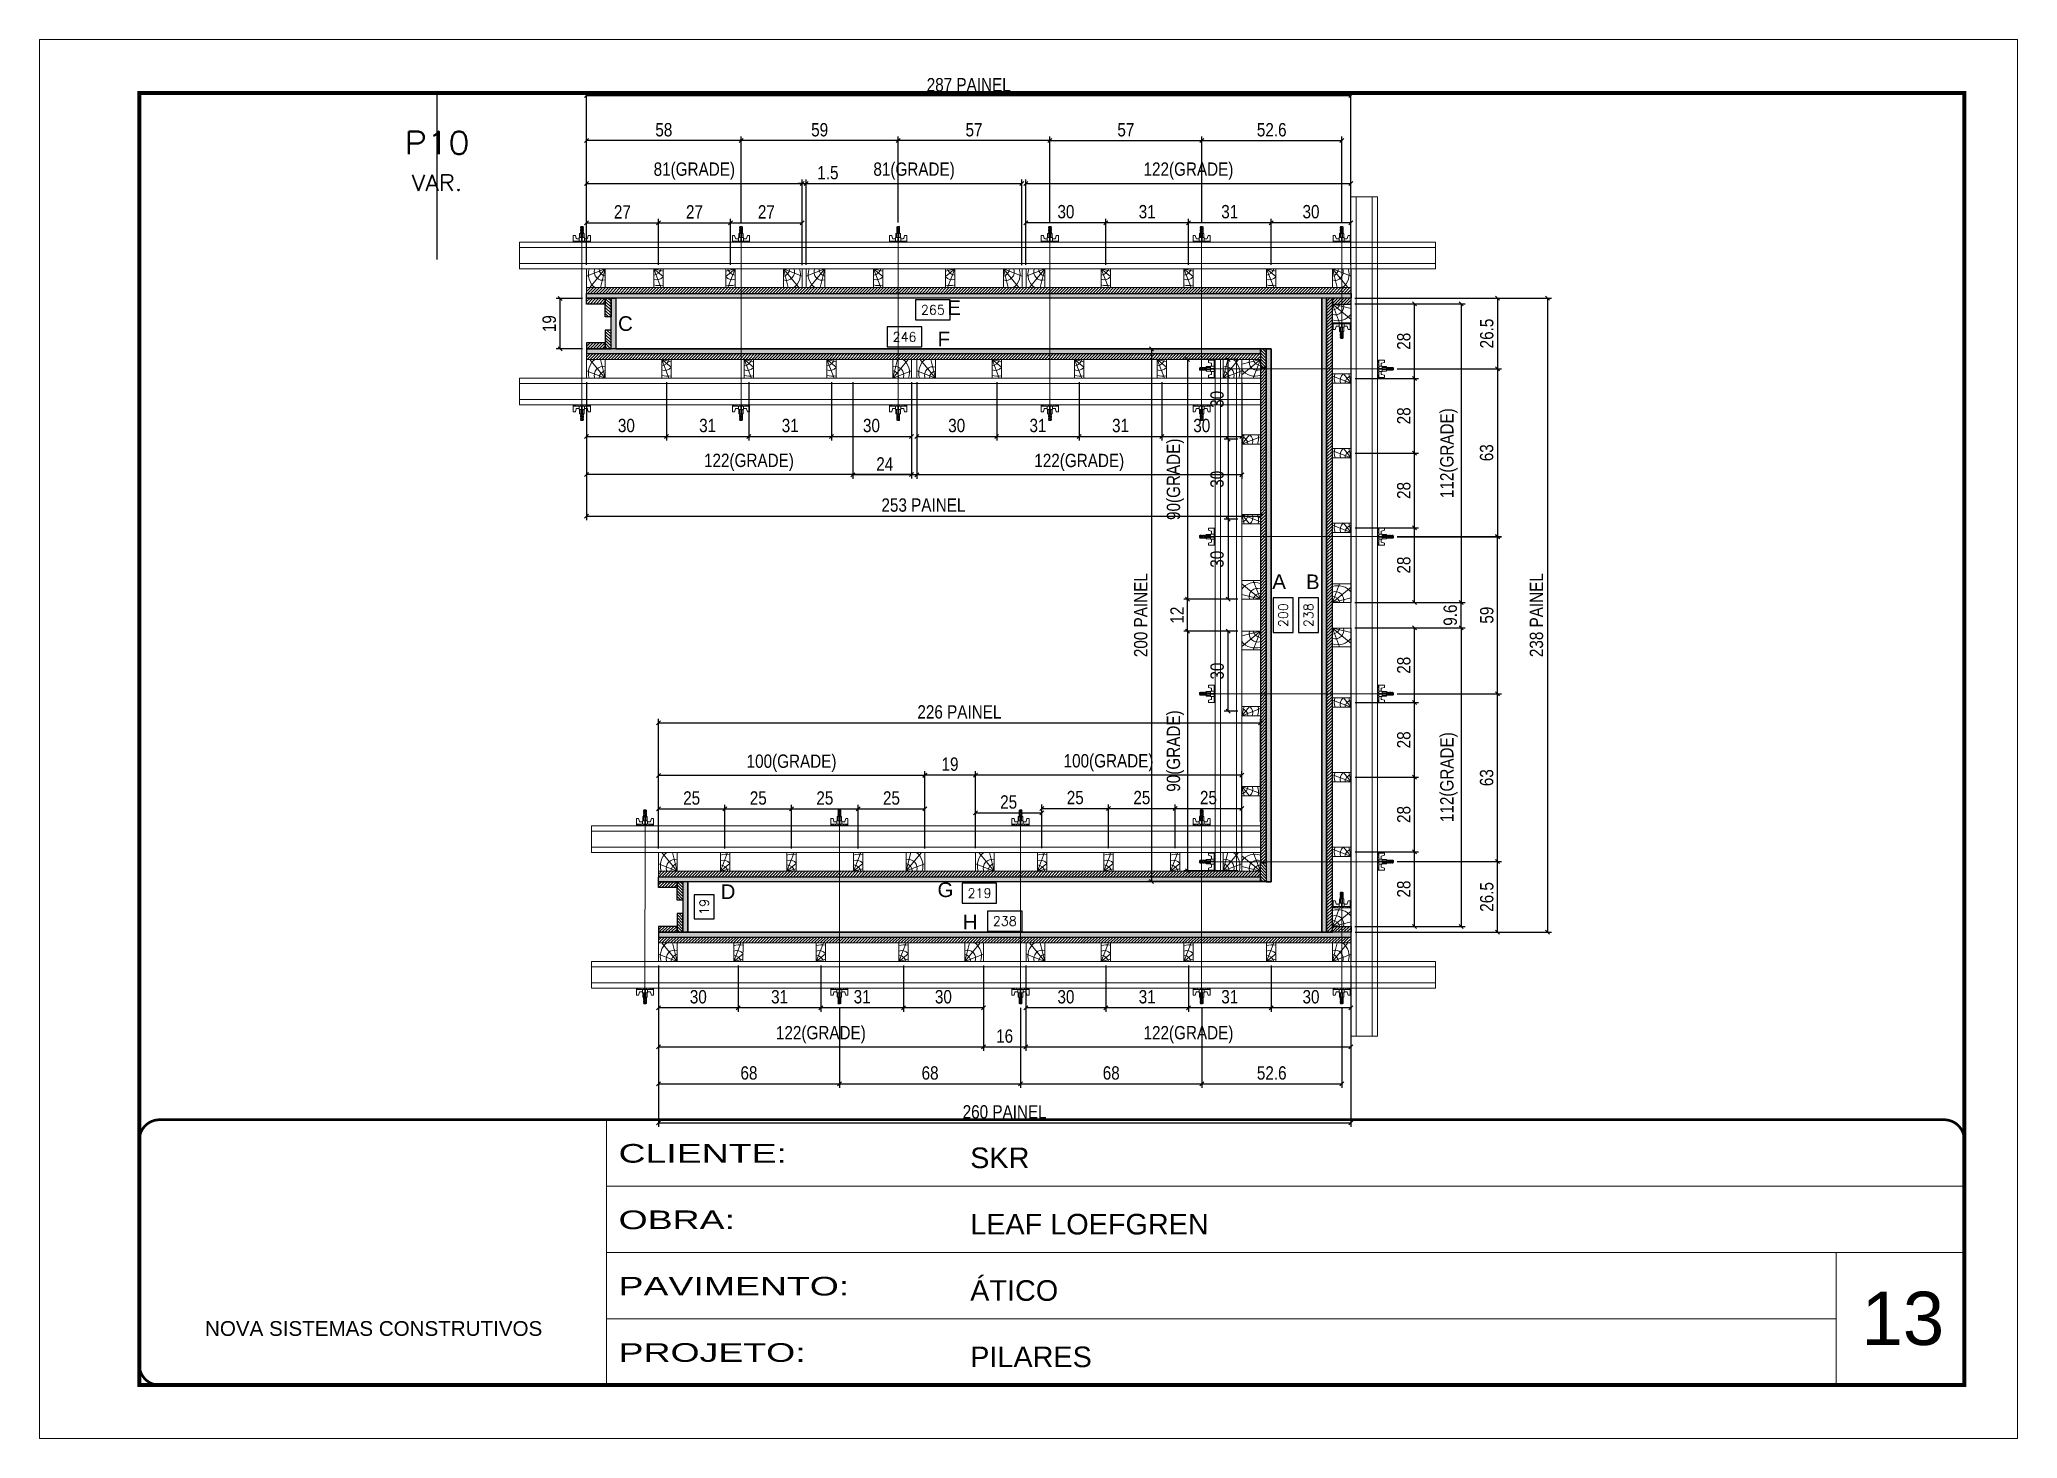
# Model space of a CAD drawing. Extents: x 14400 to 27878, y -21631 to 6985.
# Drawn here: x 14413 to 15898, y 2489 to 3539 of the extents above; entities that cross this region are included whole.
import ezdxf
from ezdxf.enums import TextEntityAlignment as Align

# ---------------------------------------------------------------- set-up
doc = ezdxf.new("R2010")
doc.units = 0
for name, pattern in [('CONTINUO', [0]), ('DASHED', [0.75, 0.5, -0.25]), ('HIDDEN', [0.375, 0.25, -0.125])]:
    doc.linetypes.add(name, pattern=pattern)
for name, color, linetype, lineweight in [('CARIMBO', 255, 'Continuous', 9), ('Folhas', 255, 'Continuous', 9), ('Hachura', 251, 'Continuous', 9), ('Madeira', 126, 'Continuous', 18), ('Perfil Metálico', 224, 'Continuous', 18), ('SARRAFO DE PRESSAO', 251, 'DASHED', 9), ('Texto Seção', 7, 'Continuous', 15)]:
    doc.layers.add(name, color=color, linetype=linetype, lineweight=lineweight)
for name, color, linetype in [('CHAPA', 1, 'Continuous'), ('COTA', 241, 'Continuous'), ('F-PILARES-S', 170, 'Continuous'), ('MEIO_PONT', 93, 'Continuous'), ('SARRAFO', 251, 'Continuous'), ('Texto de Titulo', 7, 'Continuous'), ('Texto Qtd Sarr', 242, 'Continuous'), ('TEXTO_GERAL', 7, 'Continuous')]:
    doc.layers.add(name, color=color, linetype=linetype)
doc.styles.add('ARIAL', font='arial.ttf')
doc.styles.add('COTA TECNICA 2X', font='techl___.ttf', dxfattribs={"height": 10})
doc.styles.add('ROMANS', font='romans.shx')
doc.styles.add('Tecnologia', font='')
doc.styles.get('Tecnologia').set_extended_font_data('Forgotten Futurist')
doc.dimstyles.new('SECAO PILAR', dxfattribs={"dimtxt": 10, "dimasz": 3, "dimexe": 3, "dimexo": 3, "dimgap": 3, "dimtad": 1, "dimdec": 1, "dimlfac": 0.5, "dimzin": 12, "dimdsep": 46, "dimtxsty": 'COTA TECNICA 2X', "dimblk1": 'OBLIQUE', "dimblk2": 'OBLIQUE', "dimsah": 1, "dimcen": 0.9, "dimclrd": 256, "dimclre": 256, "dimclrt": 256, "dimadec": 1, "dimazin": 3, "dimtfac": 1, "dimtdec": 1, "dimtmove": 0, "dimatfit": 3, "dimfxl": 1, "dimtolj": 1, "dimtzin": 12, "dimarcsym": 0})
doc.dimstyles.new('SECÇÃO 2', dxfattribs={"dimtxt": 7, "dimasz": 6, "dimexe": 0.18, "dimexo": 2, "dimgap": -4, "dimtad": 3, "dimdec": 1, "dimlfac": 0.5, "dimzin": 12, "dimdsep": 46, "dimtxsty": 'ROMANS', "dimblk": 'ARCHTICK', "dimcen": 0.09, "dimse1": 1, "dimse2": 1, "dimsd1": 1, "dimsd2": 1, "dimclrd": 180, "dimclre": 5, "dimclrt": 1, "dimadec": 0, "dimazin": 3, "dimtfac": 1, "dimtdec": 1, "dimtofl": 0, "dimtmove": 0, "dimatfit": 3, "dimldrblk": 'ARCHTICK', "dimfxl": 1, "dimtolj": 1, "dimtzin": 0, "dimarcsym": 0})
pattern_1 = [(45, (9498.6943, 22537.4475), (-1.12253202, 1.12253202), [])]
pattern_2 = [(135, (-22535.0657, 8779.5912), (-1.12253202, -1.12253202), [])]
pattern_3 = [(45, (7268.9606, 1533.2216), (-1.122532, 1.122532), [])]
pattern_4 = [(315, (23157.3519, -10607.3856), (1.12253202, 1.12253202), [])]
pattern_5 = [(45, (9552.6943, 22537.4475), (-1.12253202, 1.12253202), [])]
pattern_6 = [(135, (-22481.0657, 8779.5912), (-1.12253202, -1.12253202), [])]

msp = doc.modelspace()

# ---------------------------------------------------------------- texts
at = {"layer": 'CARIMBO', "style": 'ARIAL'}
msp.add_text('13', height=40, dxfattribs=at).set_placement((15781.328, 2559.146))

# ---------------------------------------------------------------- blocks, each defined once
blk = doc.blocks.new('9999999999')
at = {"color": 30, "linetype": 'CONTINUO'}
for p, q in [((98564.6, 34230.2), (98564.6, 34429.4)), ((98564.6, 34379.6), (99584, 34379.6)), ((98564.6, 34329.8), (99488, 34329.8)), ((99584, 34329.8), (99488, 34329.8)), ((99488, 34329.8), (99488, 34230.2)), ((98564.6, 34280), (99488, 34280))]:
    blk.add_line(p, q, dxfattribs=at)
at = {"color": 30, "linetype": 'CONTINUO', "const_width": 2}
blk.add_lwpolyline([(99584, 34230.2), (99584, 34414.4, 0.414214), (99569, 34429.4), (98229, 34429.4, 0.414214), (98214, 34414.4), (98214, 34245.2, 0.414214), (98229, 34230.2), (99584, 34230.2)], format="xyb", dxfattribs=at)
at = {"layer": 'Folhas'}
blk.add_lwpolyline([(98139, 34190.2), (99624, 34190.2), (99624, 35240.2), (98139, 35240.2)], close=True, dxfattribs=at)
at = {"layer": 'Folhas', "color": 30, "const_width": 3}
blk.add_lwpolyline([(98214, 34230.2), (99584, 34230.2), (99584, 35200.2), (98214, 35200.2)], close=True, dxfattribs=at)
at = {"color": 7, "linetype": 'Continuous', "ltscale": 5, "style": 'ARIAL'}
for s, height, p in [('SKR', 15.48, (98837.7, 34393.1)), ('LEAF LOEFGREN', 15.483, (98837.7, 34343.3)), ('ÁTICO', 15.48, (98837.7, 34293.5)), ('NOVA SISTEMAS CONSTRUTIVOS', 11.059, (98263.2, 34267.2)), ('PILARES', 15.48, (98837.7, 34243.7))]:
    blk.add_text(s, height=height, dxfattribs=at).set_placement(p)
at = {"layer": 'Folhas', "color": 7, "style": 'Tecnologia', "width": 1.5}
for s, p in [('CLIENTE:', (98573.7, 34397.2)), ('OBRA:', (98573.7, 34347.3)), ('PAVIMENTO:', (98573.7, 34297.5)), ('PROJETO:', (98573.7, 34247.7))]:
    blk.add_text(s, height=14, dxfattribs=at).set_placement(p)
blk = doc.blocks.new('titulo1')
at = {"layer": 'Defpoints', "color": 252, "linetype": 'HIDDEN', "ltscale": 2}
blk.add_line((0, 0), (0, 125), dxfattribs=at)
at = {"layer": 'Defpoints', "style": 'ROMANS', "oblique": 15}
blk.add_attdef('FOLHA', text='', height=10, dxfattribs=at).set_placement((0, 15.6), align=Align.MIDDLE_CENTER)
at = {"layer": 'Texto Qtd Sarr', "color": 3, "style": 'ROMANS', "oblique": 15}
for tag, height, p in [('TITULO', 17, (0, 71.4)), ('SEÇÃO', 12, (0, 41.5))]:
    blk.add_attdef(tag, text='', height=height, dxfattribs=at).set_placement(p, align=Align.MIDDLE_CENTER)
blk = doc.blocks.new('*D1430')
at = {"layer": 'COTA', "color": 180, "lineweight": -2, "transparency": 16777216}
for p, q in [((23135.8, 848.3), (23109.8, 848.3)), ((23109.8, 848.3), (23109.8, 833.3)), ((23135.8, 833.3), (23135.8, 848.3)), ((23109.8, 833.3), (23135.8, 833.3))]:
    blk.add_line(p, q, dxfattribs=at)
at = {"layer": 'Defpoints', "color": 0, "transparency": 16777216}
for p in [(22906.1, 832), (23398.1, 832), (22906.1, 829.3)]:
    blk.add_point(p, dxfattribs=at)
at = {"layer": 'COTA', "color": 1, "transparency": 16777216, "insert": (23122.8, 840.8), "char_height": 7, "attachment_point": 5, "style": 'ROMANS'}
blk.add_mtext('\\A1;246', dxfattribs=at)
blk = doc.blocks.new('_ArchTick')
at = {"color": 0, "linetype": 'ByBlock', "const_width": 0.15}
blk.add_lwpolyline([(-0.5, -0.5), (0.5, 0.5)], dxfattribs=at)
blk = doc.blocks.new('*D1431')
at = {"layer": 'COTA', "color": 180, "lineweight": -2, "transparency": 16777216}
for p, q in [((23157.1, 868.7), (23131.1, 868.7)), ((23131.1, 868.7), (23131.1, 853.7)), ((23157.1, 853.7), (23157.1, 868.7)), ((23131.1, 853.7), (23157.1, 853.7))]:
    blk.add_line(p, q, dxfattribs=at)
at = {"layer": 'Defpoints', "color": 0, "transparency": 16777216}
for p in [(22906.1, 870), (23436.1, 870), (23436.1, 849.7)]:
    blk.add_point(p, dxfattribs=at)
at = {"layer": 'COTA', "color": 1, "transparency": 16777216, "insert": (23144.1, 861.2), "char_height": 7, "attachment_point": 5, "style": 'ROMANS'}
blk.add_mtext('\\A1;265', dxfattribs=at)
blk = doc.blocks.new('*D1432')
at = {"layer": 'COTA', "color": 180, "lineweight": -2, "transparency": 16777216}
for p, q in [((23414.6, 645), (23399.6, 645)), ((23399.6, 645), (23399.6, 619)), ((23414.6, 619), (23414.6, 645)), ((23399.6, 619), (23414.6, 619))]:
    blk.add_line(p, q, dxfattribs=at)
at = {"layer": 'Defpoints', "color": 0, "transparency": 16777216}
for p in [(23398.1, 832), (23398.1, 432), (23418.6, 432)]:
    blk.add_point(p, dxfattribs=at)
at = {"layer": 'COTA', "color": 1, "transparency": 16777216, "insert": (23407.1, 632), "char_height": 7, "attachment_point": 5, "rotation": 90, "style": 'ROMANS'}
blk.add_mtext('\\A1;200', dxfattribs=at)
blk = doc.blocks.new('*D1433')
at = {"layer": 'COTA', "color": 180, "lineweight": -2, "transparency": 16777216}
for p, q in [((23433.6, 645), (23418.6, 645)), ((23418.6, 645), (23418.6, 619)), ((23433.6, 619), (23433.6, 645)), ((23418.6, 619), (23433.6, 619))]:
    blk.add_line(p, q, dxfattribs=at)
at = {"layer": 'Defpoints', "color": 0, "transparency": 16777216}
for p in [(23436.1, 870), (23436.1, 394), (23437.6, 394)]:
    blk.add_point(p, dxfattribs=at)
at = {"layer": 'COTA', "color": 1, "transparency": 16777216, "insert": (23426.1, 632), "char_height": 7, "attachment_point": 5, "rotation": 90, "style": 'ROMANS'}
blk.add_mtext('\\A1;238', dxfattribs=at)
blk = doc.blocks.new('*D1434')
at = {"layer": 'COTA', "color": 180, "lineweight": -2, "transparency": 16777216}
for p, q in [((23211.1, 409.9), (23185.1, 409.9)), ((23185.1, 409.9), (23185.1, 394.9)), ((23211.1, 394.9), (23211.1, 409.9)), ((23185.1, 394.9), (23211.1, 394.9))]:
    blk.add_line(p, q, dxfattribs=at)
at = {"layer": 'Defpoints', "color": 0, "transparency": 16777216}
for p in [(22960.1, 394), (23436.1, 394), (23436.1, 390.9)]:
    blk.add_point(p, dxfattribs=at)
at = {"layer": 'COTA', "color": 1, "transparency": 16777216, "insert": (23198.1, 402.4), "char_height": 7, "attachment_point": 5, "style": 'ROMANS'}
blk.add_mtext('\\A1;238', dxfattribs=at)
blk = doc.blocks.new('*D1435')
at = {"layer": 'COTA', "color": 180, "lineweight": -2, "transparency": 16777216}
for p, q in [((23191.9, 430.8), (23166.2, 430.8)), ((23166.2, 430.8), (23166.2, 415.8)), ((23191.9, 415.8), (23191.9, 430.8)), ((23166.2, 415.8), (23191.9, 415.8))]:
    blk.add_line(p, q, dxfattribs=at)
at = {"layer": 'Defpoints', "color": 0, "transparency": 16777216}
for p in [(22960.1, 432), (23398.1, 432), (23398.1, 411.8)]:
    blk.add_point(p, dxfattribs=at)
at = {"layer": 'COTA', "color": 1, "transparency": 16777216, "insert": (23179.1, 423.3), "char_height": 7, "attachment_point": 5, "style": 'ROMANS'}
blk.add_mtext('\\A1;219', dxfattribs=at)
blk = doc.blocks.new('*D1436')
at = {"layer": 'COTA', "color": 180, "lineweight": -2, "transparency": 16777216}
for p, q in [((22980, 422), (22965, 422)), ((22965, 422), (22965, 404)), ((22980, 404), (22980, 422)), ((22965, 404), (22980, 404))]:
    blk.add_line(p, q, dxfattribs=at)
at = {"layer": 'Defpoints', "color": 0, "transparency": 16777216}
for p in [(22960.1, 432), (22960.1, 394), (22984, 394)]:
    blk.add_point(p, dxfattribs=at)
at = {"layer": 'COTA', "color": 1, "transparency": 16777216, "insert": (22972.5, 413), "char_height": 7, "attachment_point": 5, "rotation": 90, "style": 'ROMANS'}
blk.add_mtext('\\A1;19', dxfattribs=at)
blk = doc.blocks.new('*D1437')
at = {"layer": 'COTA', "color": 180, "lineweight": -2, "transparency": 16777216}
for p, q in [((22980, 422), (22965, 422)), ((22965, 422), (22965, 404)), ((22980, 404), (22980, 422)), ((22965, 404), (22980, 404))]:
    blk.add_line(p, q, dxfattribs=at)
at = {"layer": 'Defpoints', "color": 0, "transparency": 16777216}
for p in [(22960.1, 432), (22960.1, 394), (22984, 394)]:
    blk.add_point(p, dxfattribs=at)
at = {"layer": 'COTA', "color": 1, "transparency": 16777216, "insert": (22972.5, 413), "char_height": 7, "attachment_point": 5, "rotation": 90, "style": 'ROMANS'}
blk.add_mtext('\\A1;19', dxfattribs=at)
blk = doc.blocks.new('PONTALETE')
at = {"layer": 'Madeira'}
for q in [(2.71, 7), (7, 5.76), (7, 1.74)]:
    blk.add_line((0, 0), q, dxfattribs=at)
blk.add_lwpolyline([(0, 0), (7, 0), (7, 7), (0, 7)], close=True, dxfattribs=at)
for centre, radius, start, end in [((2.04, 0.06), 6.23, 37.28179, 109.09128), ((1.09, 0.9), 3.19, 343.60304, 109.98471), ((-0.21, -0.78), 3.09, 14.63219, 86.0383)]:
    blk.add_arc(centre, radius, start, end, dxfattribs=at)
blk = doc.blocks.new('MEIO PONTALETE')
at = {"layer": 'Madeira'}
for q in [(2.71, 7), (3.5, 2.88), (3.5, 0.87)]:
    blk.add_line((0, 0), q, dxfattribs=at)
blk.add_lwpolyline([(0, 0), (3.5, 0), (3.5, 7), (0, 7)], close=True, dxfattribs=at)
for centre, radius, start, end in [((2.04, 0.06), 6.23, 76.44987, 109.09128), ((1.09, 0.9), 3.19, 40.90626, 109.98471), ((-0.21, -0.78), 3.09, 14.63219, 86.0383)]:
    blk.add_arc(centre, radius, start, end, dxfattribs=at)
blk = doc.blocks.new('_Oblique')
at = {"color": 0, "linetype": 'ByBlock', "lineweight": -2}
blk.add_line((-0.5, -0.5), (0.5, 0.5), dxfattribs=at)
blk = doc.blocks.new('*D1460')
at = {"layer": 'COTA', "lineweight": -2, "transparency": 16777216}
for p, q in [((23461.1, 641.6), (23543.7, 641.6)), ((23540.7, 622.4), (23540.7, 641.6)), ((23461.1, 622.4), (23543.7, 622.4))]:
    blk.add_line(p, q, dxfattribs=at)
at = {"layer": 'Defpoints', "color": 0, "transparency": 16777216}
for p in [(23458.1, 641.6), (23540.7, 641.6), (23458.1, 622.4)]:
    blk.add_point(p, dxfattribs=at)
at = {"layer": 'COTA', "lineweight": -2, "transparency": 16777216, "xscale": 3, "yscale": 3, "zscale": 3}
for p, rotation in [((23540.7, 641.6), 90), ((23540.7, 622.4), 270)]:
    blk.add_blockref('_Oblique', p, dxfattribs=dict(at, rotation=rotation))
at = {"layer": 'COTA', "transparency": 16777216, "insert": (23532.6, 632), "char_height": 10, "attachment_point": 5, "rotation": 90, "style": 'COTA TECNICA 2X'}
blk.add_mtext('\\A1;9.6', dxfattribs=at)
blk = doc.blocks.new('*D1378')
at = {"layer": 'COTA', "lineweight": -2, "transparency": 16777216}
for p, q in [((22884, 807), (22884, 703.3)), ((23390.1, 787), (23390.1, 703.3)), ((22884, 706.3), (23390.1, 706.3))]:
    blk.add_line(p, q, dxfattribs=at)
at = {"layer": 'Defpoints', "color": 0, "transparency": 16777216}
for p in [(22884, 810), (23390.1, 790), (23390.1, 706.3)]:
    blk.add_point(p, dxfattribs=at)
at = {"layer": 'COTA', "lineweight": -2, "transparency": 16777216, "xscale": 3, "yscale": 3, "zscale": 3, "rotation": 180}
blk.add_blockref('_Oblique', (22884, 706.3), dxfattribs=at)
at = {"layer": 'COTA', "lineweight": -2, "transparency": 16777216, "xscale": 3, "yscale": 3, "zscale": 3}
blk.add_blockref('_Oblique', (23390.1, 706.3), dxfattribs=at)
at = {"layer": 'COTA', "transparency": 16777216, "insert": (23137, 714.6), "char_height": 10, "attachment_point": 5, "style": 'COTA TECNICA 2X'}
blk.add_mtext('\\A1;253 PAINEL', dxfattribs=at)
blk = doc.blocks.new('*D1379')
at = {"layer": 'COTA', "lineweight": -2, "transparency": 16777216}
for p, q in [((23132, 806.7), (23132, 734.4)), ((23376, 806.7), (23376, 734.4)), ((23376, 737.4), (23132, 737.4))]:
    blk.add_line(p, q, dxfattribs=at)
at = {"layer": 'Defpoints', "color": 0, "transparency": 16777216}
for p in [(23132, 809.7), (23376, 809.7), (23132, 737.4)]:
    blk.add_point(p, dxfattribs=at)
at = {"layer": 'COTA', "lineweight": -2, "transparency": 16777216, "xscale": 3, "yscale": 3, "zscale": 3, "rotation": 180}
blk.add_blockref('_Oblique', (23132, 737.4), dxfattribs=at)
at = {"layer": 'COTA', "lineweight": -2, "transparency": 16777216, "xscale": 3, "yscale": 3, "zscale": 3}
blk.add_blockref('_Oblique', (23376, 737.4), dxfattribs=at)
at = {"layer": 'COTA', "transparency": 16777216, "insert": (23254, 746.6), "char_height": 10, "attachment_point": 5, "style": 'COTA TECNICA 2X'}
blk.add_mtext('\\A1;122(GRADE)', dxfattribs=at)
blk = doc.blocks.new('*D1380')
at = {"layer": 'COTA', "lineweight": -2, "transparency": 16777216}
for p, q in [((23084, 807), (23084, 734.4)), ((23132, 807), (23132, 734.4)), ((23132, 737.4), (23084, 737.4))]:
    blk.add_line(p, q, dxfattribs=at)
at = {"layer": 'Defpoints', "color": 0, "transparency": 16777216}
for p in [(23084, 810), (23132, 810), (23084, 737.4)]:
    blk.add_point(p, dxfattribs=at)
at = {"layer": 'COTA', "lineweight": -2, "transparency": 16777216, "xscale": 3, "yscale": 3, "zscale": 3, "rotation": 180}
blk.add_blockref('_Oblique', (23084, 737.4), dxfattribs=at)
at = {"layer": 'COTA', "lineweight": -2, "transparency": 16777216, "xscale": 3, "yscale": 3, "zscale": 3}
blk.add_blockref('_Oblique', (23132, 737.4), dxfattribs=at)
at = {"layer": 'COTA', "transparency": 16777216, "insert": (23108, 745.5), "char_height": 10, "attachment_point": 5, "style": 'COTA TECNICA 2X'}
blk.add_mtext('\\A1;24', dxfattribs=at)
blk = doc.blocks.new('*D1381')
at = {"layer": 'COTA', "lineweight": -2, "transparency": 16777216}
for p, q in [((22884, 894.9), (22884, 959)), ((22884, 956), (23046, 956)), ((23046, 894.8), (23046, 959))]:
    blk.add_line(p, q, dxfattribs=at)
at = {"layer": 'Defpoints', "color": 0, "transparency": 16777216}
for p in [(23046, 956), (22884, 891.9), (23046, 891.8)]:
    blk.add_point(p, dxfattribs=at)
at = {"layer": 'COTA', "lineweight": -2, "transparency": 16777216, "xscale": 3, "yscale": 3, "zscale": 3, "rotation": 180}
blk.add_blockref('_Oblique', (22884, 956), dxfattribs=at)
at = {"layer": 'COTA', "lineweight": -2, "transparency": 16777216, "xscale": 3, "yscale": 3, "zscale": 3}
blk.add_blockref('_Oblique', (23046, 956), dxfattribs=at)
at = {"layer": 'COTA', "transparency": 16777216, "insert": (22965, 965.3), "char_height": 10, "attachment_point": 5, "style": 'COTA TECNICA 2X'}
blk.add_mtext('\\A1;81(GRADE)', dxfattribs=at)
blk = doc.blocks.new('C')
at = {"layer": 'Hachura', "color": 0}
for p, q in [((0, 3.22), (0, -3.22)), ((0.45, 3.22), (0, 3.22)), ((0.46, 3.16), (0, 3.16)), ((0.46, 3.05), (0, 3.05)), ((0.46, 2.88), (0, 2.88)), ((0, 2.75), (0, -1.16)), ((0.46, 2.65), (0, 2.65)), ((0.46, 2.23), (0, 2.23)), ((0.46, 1.51), (0, 1.51)), ((0.39, 0.49), (0.17, 0.49)), ((0.45, -3.23), (0.45, 3.22)), ((0.45, 3.22), (2.58, 3.22)), ((1.74, 0.97), (0.45, 0.97)), ((1.45, 0.1), (0.45, 0.1)), ((1.35, 1.94), (1.35, 0.96)), ((2.58, 2.39), (1.47, 2.09)), ((1.74, -0.97), (1.74, 0.97)), ((1.74, 0.97), (1.74, 0.84)), ((1.74, 0.97), (1.74, 0.84)), ((1.74, 0.84), (3.35, 0.84)), ((3.35, 0.45), (1.74, 0.45)), ((2.58, 3.22), (2.58, 2.39)), ((3.32, 0.84), (3.32, -0.84)), ((3.35, 0.84), (3.35, -0.84)), ((3.68, 0.45), (3.35, 0.45)), ((3.84, -0.52), (3.35, 0.45)), ((3.35, 0.06), (3.67, -0.57)), ((3.68, 0.45), (4.16, -0.52)), ((3.72, 0.5), (4.25, -0.57)), ((4.37, -0.55), (3.83, 0.53)), ((4.15, 0.45), (3.93, 0.45)), ((4.42, -0.52), (3.93, 0.45)), ((4.15, 0.45), (4.26, 0.45)), ((4.26, 0.45), (4.74, -0.52)), ((4.3, 0.5), (4.83, -0.57)), ((4.95, -0.55), (4.41, 0.53)), ((4.51, 0.45), (4.84, 0.45)), ((5, -0.52), (4.51, 0.45)), ((4.84, 0.45), (5.32, -0.52)), ((4.88, 0.5), (5.41, -0.57)), ((5.53, -0.55), (4.99, 0.53)), ((5.58, -0.52), (5.09, 0.45)), ((5.42, 0.45), (5.09, 0.45)), ((5.58, -0.52), (5.09, 0.45)), ((5.42, 0.45), (5.74, -0.19)), ((5.46, 0.5), (5.74, -0.07)), ((5.74, 0.19), (5.57, 0.53)), ((5.74, 0.32), (5.68, 0.45)), ((5.68, 0.45), (5.74, 0.45)), ((5.74, 0.45), (5.9, 0.29)), ((5.74, 0.45), (5.74, -0.52)), ((5.9, -0.36), (5.9, 0.29)), ((0.45, 0), (0, 0)), ((0.46, -1.52), (0, -1.52)), ((0.46, -2.23), (0, -2.23)), ((0.46, -2.65), (0, -2.65)), ((0.46, -2.88), (0, -2.88)), ((0.46, -3.05), (0, -3.05)), ((0.46, -3.16), (0, -3.16)), ((0, -3.22), (2.57, -3.22)), ((0.08, -0.48), (0.29, -0.48)), ((0.29, -0.48), (0.4, -0.48)), ((0.45, 0), (0.45, -0.97)), ((0.45, -0.16), (1.45, -0.16)), ((0.45, -0.65), (0.45, -0.32)), ((0.45, -3.23), (0.45, -0.65)), ((0.45, -0.97), (1.74, -0.97)), ((1.35, -1.94), (1.35, -0.97)), ((2.58, -2.39), (1.47, -2.1)), ((3.35, -0.32), (1.74, -0.32)), ((3.35, -0.84), (1.74, -0.84)), ((2.58, -3.23), (2.58, -2.39)), ((3.35, -0.07), (3.58, -0.52)), ((3.35, -0.52), (3.58, -0.52)), ((3.84, -0.52), (4.16, -0.52)), ((4.42, -0.52), (4.74, -0.52)), ((4.63, -0.52), (4.74, -0.52)), ((5, -0.52), (5.32, -0.52)), ((5.58, -0.52), (5.74, -0.52)), ((5.74, -0.52), (5.9, -0.36)), ((5.74, -0.52), (5.74, -0.52))]:
    blk.add_line(p, q, dxfattribs=at)
for centre, radius, start, end in [((1.52, 1.94), 0.161, 104.74356, 180), ((1.44, -0.03), 0.129, 272.69497, 87.30503), ((3.81, 0.39), 0.143, 25.56881, 154.43119), ((4.39, 0.39), 0.143, 25.56881, 154.43119), ((4.97, 0.39), 0.143, 25.56881, 154.43119), ((5.55, 0.39), 0.143, 25.56881, 154.43119), ((0.17, -0.37), 0.174, 221.74404, 317.85924), ((1.52, -1.94), 0.161, 180, 255.25644), ((3.71, -0.4), 0.174, 222.14076, 318.25596), ((4.29, -0.4), 0.174, 222.14076, 318.25596), ((4.87, -0.4), 0.174, 222.14076, 318.25596), ((5.45, -0.4), 0.174, 222.14076, 318.25596), ((5.61, -0.4), 0.174, 317.85924, 318.25596)]:
    blk.add_arc(centre, radius, start, end, dxfattribs=at)
blk = doc.blocks.new('*D1382')
at = {"layer": 'COTA', "lineweight": -2, "transparency": 16777216}
for p, q in [((22881, 869.8), (22861.2, 869.8)), ((22864.2, 831.8), (22864.2, 869.8)), ((22881, 831.8), (22861.2, 831.8))]:
    blk.add_line(p, q, dxfattribs=at)
at = {"layer": 'Defpoints', "color": 0, "transparency": 16777216}
for p in [(22864.2, 869.8), (22884, 869.8), (22884, 831.8)]:
    blk.add_point(p, dxfattribs=at)
at = {"layer": 'COTA', "lineweight": -2, "transparency": 16777216, "xscale": 3, "yscale": 3, "zscale": 3}
for p, rotation in [((22864.2, 869.8), 90), ((22864.2, 831.8), 270)]:
    blk.add_blockref('_Oblique', p, dxfattribs=dict(at, rotation=rotation))
at = {"layer": 'COTA', "transparency": 16777216, "insert": (22856.1, 850.8), "char_height": 10, "attachment_point": 5, "rotation": 90, "style": 'COTA TECNICA 2X'}
blk.add_mtext('\\A1;19', dxfattribs=at)
blk = doc.blocks.new('*D1383')
at = {"layer": 'COTA', "lineweight": -2, "transparency": 16777216}
for p, q in [((23398, 894.9), (23398, 929.6)), ((23458, 926.6), (23398, 926.6)), ((23458, 894.9), (23458, 929.6))]:
    blk.add_line(p, q, dxfattribs=at)
at = {"layer": 'Defpoints', "color": 0, "transparency": 16777216}
for p in [(23398, 926.6), (23398, 891.9), (23458, 891.9)]:
    blk.add_point(p, dxfattribs=at)
at = {"layer": 'COTA', "lineweight": -2, "transparency": 16777216, "xscale": 3, "yscale": 3, "zscale": 3, "rotation": 180}
blk.add_blockref('_Oblique', (23398, 926.6), dxfattribs=at)
at = {"layer": 'COTA', "lineweight": -2, "transparency": 16777216, "xscale": 3, "yscale": 3, "zscale": 3}
blk.add_blockref('_Oblique', (23458, 926.6), dxfattribs=at)
at = {"layer": 'COTA', "transparency": 16777216, "insert": (23428, 934.8), "char_height": 10, "attachment_point": 5, "style": 'COTA TECNICA 2X'}
blk.add_mtext('\\A1;30', dxfattribs=at)
blk = doc.blocks.new('*D1384')
at = {"layer": 'COTA', "lineweight": -2, "transparency": 16777216}
for p, q in [((23214, 894.9), (23214, 959)), ((23214, 956), (23458, 956)), ((23458, 894.9), (23458, 959))]:
    blk.add_line(p, q, dxfattribs=at)
at = {"layer": 'Defpoints', "color": 0, "transparency": 16777216}
for p in [(23458, 956), (23214, 891.9), (23458, 891.9)]:
    blk.add_point(p, dxfattribs=at)
at = {"layer": 'COTA', "lineweight": -2, "transparency": 16777216, "xscale": 3, "yscale": 3, "zscale": 3, "rotation": 180}
blk.add_blockref('_Oblique', (23214, 956), dxfattribs=at)
at = {"layer": 'COTA', "lineweight": -2, "transparency": 16777216, "xscale": 3, "yscale": 3, "zscale": 3}
blk.add_blockref('_Oblique', (23458, 956), dxfattribs=at)
at = {"layer": 'COTA', "transparency": 16777216, "insert": (23336, 965.3), "char_height": 10, "attachment_point": 5, "style": 'COTA TECNICA 2X'}
blk.add_mtext('\\A1;122(GRADE)', dxfattribs=at)
blk = doc.blocks.new('*D1385')
at = {"layer": 'COTA', "lineweight": -2, "transparency": 16777216}
for p, q in [((23336, 894.9), (23336, 929.6)), ((23398, 926.6), (23336, 926.6)), ((23398, 894.9), (23398, 929.6))]:
    blk.add_line(p, q, dxfattribs=at)
at = {"layer": 'Defpoints', "color": 0, "transparency": 16777216}
for p in [(23336, 926.6), (23336, 891.9), (23398, 891.9)]:
    blk.add_point(p, dxfattribs=at)
at = {"layer": 'COTA', "lineweight": -2, "transparency": 16777216, "xscale": 3, "yscale": 3, "zscale": 3, "rotation": 180}
blk.add_blockref('_Oblique', (23336, 926.6), dxfattribs=at)
at = {"layer": 'COTA', "lineweight": -2, "transparency": 16777216, "xscale": 3, "yscale": 3, "zscale": 3}
blk.add_blockref('_Oblique', (23398, 926.6), dxfattribs=at)
at = {"layer": 'COTA', "transparency": 16777216, "insert": (23367, 934.8), "char_height": 10, "attachment_point": 5, "style": 'COTA TECNICA 2X'}
blk.add_mtext('\\A1;31', dxfattribs=at)
blk = doc.blocks.new('*D1386')
at = {"layer": 'COTA', "lineweight": -2, "transparency": 16777216}
for p, q in [((23274, 894.9), (23274, 929.6)), ((23336, 926.6), (23274, 926.6)), ((23336, 894.9), (23336, 929.6))]:
    blk.add_line(p, q, dxfattribs=at)
at = {"layer": 'Defpoints', "color": 0, "transparency": 16777216}
for p in [(23274, 926.6), (23274, 891.9), (23336, 891.9)]:
    blk.add_point(p, dxfattribs=at)
at = {"layer": 'COTA', "lineweight": -2, "transparency": 16777216, "xscale": 3, "yscale": 3, "zscale": 3, "rotation": 180}
blk.add_blockref('_Oblique', (23274, 926.6), dxfattribs=at)
at = {"layer": 'COTA', "lineweight": -2, "transparency": 16777216, "xscale": 3, "yscale": 3, "zscale": 3}
blk.add_blockref('_Oblique', (23336, 926.6), dxfattribs=at)
at = {"layer": 'COTA', "transparency": 16777216, "insert": (23305, 934.8), "char_height": 10, "attachment_point": 5, "style": 'COTA TECNICA 2X'}
blk.add_mtext('\\A1;31', dxfattribs=at)
blk = doc.blocks.new('*D1387')
at = {"layer": 'COTA', "lineweight": -2, "transparency": 16777216}
for p, q in [((23214, 894.9), (23214, 929.6)), ((23274, 926.6), (23214, 926.6)), ((23274, 894.9), (23274, 929.6))]:
    blk.add_line(p, q, dxfattribs=at)
at = {"layer": 'Defpoints', "color": 0, "transparency": 16777216}
for p in [(23214, 926.6), (23214, 891.9), (23274, 891.9)]:
    blk.add_point(p, dxfattribs=at)
at = {"layer": 'COTA', "lineweight": -2, "transparency": 16777216, "xscale": 3, "yscale": 3, "zscale": 3, "rotation": 180}
blk.add_blockref('_Oblique', (23214, 926.6), dxfattribs=at)
at = {"layer": 'COTA', "lineweight": -2, "transparency": 16777216, "xscale": 3, "yscale": 3, "zscale": 3}
blk.add_blockref('_Oblique', (23274, 926.6), dxfattribs=at)
at = {"layer": 'COTA', "transparency": 16777216, "insert": (23244, 934.8), "char_height": 10, "attachment_point": 5, "style": 'COTA TECNICA 2X'}
blk.add_mtext('\\A1;30', dxfattribs=at)
blk = doc.blocks.new('*D1388')
at = {"layer": 'COTA', "lineweight": -2, "transparency": 16777216}
for p, q in [((22938, 457), (22938, 554.2)), ((22938, 551.2), (23390.1, 551.2)), ((23390.1, 477), (23390.1, 554.2))]:
    blk.add_line(p, q, dxfattribs=at)
at = {"layer": 'Defpoints', "color": 0, "transparency": 16777216}
for p in [(23390.1, 551.2), (23390.1, 474), (22938, 454)]:
    blk.add_point(p, dxfattribs=at)
at = {"layer": 'COTA', "lineweight": -2, "transparency": 16777216, "xscale": 3, "yscale": 3, "zscale": 3, "rotation": 180}
blk.add_blockref('_Oblique', (22938, 551.2), dxfattribs=at)
at = {"layer": 'COTA', "lineweight": -2, "transparency": 16777216, "xscale": 3, "yscale": 3, "zscale": 3}
blk.add_blockref('_Oblique', (23390.1, 551.2), dxfattribs=at)
at = {"layer": 'COTA', "transparency": 16777216, "insert": (23164, 559.3), "char_height": 10, "attachment_point": 5, "style": 'COTA TECNICA 2X'}
blk.add_mtext('\\A1;226 PAINEL', dxfattribs=at)
blk = doc.blocks.new('*D1389')
at = {"layer": 'COTA', "lineweight": -2, "transparency": 16777216}
for p, q in [((22938, 456.9), (22938, 489.6)), ((22938, 486.6), (22988, 486.6)), ((22988, 456.9), (22988, 489.6))]:
    blk.add_line(p, q, dxfattribs=at)
at = {"layer": 'Defpoints', "color": 0, "transparency": 16777216}
for p in [(22988, 486.6), (22938, 453.9), (22988, 453.9)]:
    blk.add_point(p, dxfattribs=at)
at = {"layer": 'COTA', "lineweight": -2, "transparency": 16777216, "xscale": 3, "yscale": 3, "zscale": 3, "rotation": 180}
blk.add_blockref('_Oblique', (22938, 486.6), dxfattribs=at)
at = {"layer": 'COTA', "lineweight": -2, "transparency": 16777216, "xscale": 3, "yscale": 3, "zscale": 3}
blk.add_blockref('_Oblique', (22988, 486.6), dxfattribs=at)
at = {"layer": 'COTA', "transparency": 16777216, "insert": (22963, 494.7), "char_height": 10, "attachment_point": 5, "style": 'COTA TECNICA 2X'}
blk.add_mtext('\\A1;25', dxfattribs=at)
blk = doc.blocks.new('*D1390')
at = {"layer": 'COTA', "lineweight": -2, "transparency": 16777216}
for p, q in [((22988, 456.9), (22988, 489.6)), ((22988, 486.6), (23038, 486.6)), ((23038, 456.9), (23038, 489.6))]:
    blk.add_line(p, q, dxfattribs=at)
at = {"layer": 'Defpoints', "color": 0, "transparency": 16777216}
for p in [(23038, 486.6), (22988, 453.9), (23038, 453.9)]:
    blk.add_point(p, dxfattribs=at)
at = {"layer": 'COTA', "lineweight": -2, "transparency": 16777216, "xscale": 3, "yscale": 3, "zscale": 3, "rotation": 180}
blk.add_blockref('_Oblique', (22988, 486.6), dxfattribs=at)
at = {"layer": 'COTA', "lineweight": -2, "transparency": 16777216, "xscale": 3, "yscale": 3, "zscale": 3}
blk.add_blockref('_Oblique', (23038, 486.6), dxfattribs=at)
at = {"layer": 'COTA', "transparency": 16777216, "insert": (23013, 494.7), "char_height": 10, "attachment_point": 5, "style": 'COTA TECNICA 2X'}
blk.add_mtext('\\A1;25', dxfattribs=at)
blk = doc.blocks.new('*D1391')
at = {"layer": 'COTA', "lineweight": -2, "transparency": 16777216}
for p, q in [((23038, 456.9), (23038, 489.6)), ((23038, 486.6), (23088, 486.6)), ((23088, 456.9), (23088, 489.6))]:
    blk.add_line(p, q, dxfattribs=at)
at = {"layer": 'Defpoints', "color": 0, "transparency": 16777216}
for p in [(23088, 486.6), (23038, 453.9), (23088, 453.9)]:
    blk.add_point(p, dxfattribs=at)
at = {"layer": 'COTA', "lineweight": -2, "transparency": 16777216, "xscale": 3, "yscale": 3, "zscale": 3, "rotation": 180}
blk.add_blockref('_Oblique', (23038, 486.6), dxfattribs=at)
at = {"layer": 'COTA', "lineweight": -2, "transparency": 16777216, "xscale": 3, "yscale": 3, "zscale": 3}
blk.add_blockref('_Oblique', (23088, 486.6), dxfattribs=at)
at = {"layer": 'COTA', "transparency": 16777216, "insert": (23063, 494.7), "char_height": 10, "attachment_point": 5, "style": 'COTA TECNICA 2X'}
blk.add_mtext('\\A1;25', dxfattribs=at)
blk = doc.blocks.new('*D1392')
at = {"layer": 'COTA', "lineweight": -2, "transparency": 16777216}
for p, q in [((22938, 456.9), (22938, 514.7)), ((23138, 511.7), (22938, 511.7)), ((23138, 456.9), (23138, 514.7))]:
    blk.add_line(p, q, dxfattribs=at)
at = {"layer": 'Defpoints', "color": 0, "transparency": 16777216}
for p in [(22938, 511.7), (22938, 453.9), (23138, 453.9)]:
    blk.add_point(p, dxfattribs=at)
at = {"layer": 'COTA', "lineweight": -2, "transparency": 16777216, "xscale": 3, "yscale": 3, "zscale": 3, "rotation": 180}
blk.add_blockref('_Oblique', (22938, 511.7), dxfattribs=at)
at = {"layer": 'COTA', "lineweight": -2, "transparency": 16777216, "xscale": 3, "yscale": 3, "zscale": 3}
blk.add_blockref('_Oblique', (23138, 511.7), dxfattribs=at)
at = {"layer": 'COTA', "transparency": 16777216, "insert": (23038, 520.9), "char_height": 10, "attachment_point": 5, "style": 'COTA TECNICA 2X'}
blk.add_mtext('\\A1;100(GRADE)', dxfattribs=at)
blk = doc.blocks.new('*D1393')
at = {"layer": 'COTA', "lineweight": -2, "transparency": 16777216}
for p, q in [((23088, 456.9), (23088, 489.6)), ((23088, 486.6), (23138, 486.6)), ((23138, 457), (23138, 489.6))]:
    blk.add_line(p, q, dxfattribs=at)
at = {"layer": 'Defpoints', "color": 0, "transparency": 16777216}
for p in [(23138, 486.6), (23088, 453.9), (23138, 454)]:
    blk.add_point(p, dxfattribs=at)
at = {"layer": 'COTA', "lineweight": -2, "transparency": 16777216, "xscale": 3, "yscale": 3, "zscale": 3, "rotation": 180}
blk.add_blockref('_Oblique', (23088, 486.6), dxfattribs=at)
at = {"layer": 'COTA', "lineweight": -2, "transparency": 16777216, "xscale": 3, "yscale": 3, "zscale": 3}
blk.add_blockref('_Oblique', (23138, 486.6), dxfattribs=at)
at = {"layer": 'COTA', "transparency": 16777216, "insert": (23113, 494.7), "char_height": 10, "attachment_point": 5, "style": 'COTA TECNICA 2X'}
blk.add_mtext('\\A1;25', dxfattribs=at)
blk = doc.blocks.new('*D1394')
at = {"layer": 'COTA', "lineweight": -2, "transparency": 16777216}
for p, q in [((23176, 457.2), (23176, 486.6)), ((23176, 483.6), (23226, 483.6)), ((23226, 457.2), (23226, 486.6))]:
    blk.add_line(p, q, dxfattribs=at)
at = {"layer": 'Defpoints', "color": 0, "transparency": 16777216}
for p in [(23226, 483.6), (23176, 454.2), (23226, 454.2)]:
    blk.add_point(p, dxfattribs=at)
at = {"layer": 'COTA', "lineweight": -2, "transparency": 16777216, "xscale": 3, "yscale": 3, "zscale": 3, "rotation": 180}
blk.add_blockref('_Oblique', (23176, 483.6), dxfattribs=at)
at = {"layer": 'COTA', "lineweight": -2, "transparency": 16777216, "xscale": 3, "yscale": 3, "zscale": 3}
blk.add_blockref('_Oblique', (23226, 483.6), dxfattribs=at)
at = {"layer": 'COTA', "transparency": 16777216, "insert": (23201, 491.7), "char_height": 10, "attachment_point": 5, "style": 'COTA TECNICA 2X'}
blk.add_mtext('\\A1;25', dxfattribs=at)
blk = doc.blocks.new('*D1395')
at = {"layer": 'COTA', "lineweight": -2, "transparency": 16777216}
for p, q in [((23226, 457.2), (23226, 489.9)), ((23226, 486.9), (23276, 486.9)), ((23276, 457.2), (23276, 489.9))]:
    blk.add_line(p, q, dxfattribs=at)
at = {"layer": 'Defpoints', "color": 0, "transparency": 16777216}
for p in [(23276, 486.9), (23226, 454.2), (23276, 454.2)]:
    blk.add_point(p, dxfattribs=at)
at = {"layer": 'COTA', "lineweight": -2, "transparency": 16777216, "xscale": 3, "yscale": 3, "zscale": 3, "rotation": 180}
blk.add_blockref('_Oblique', (23226, 486.9), dxfattribs=at)
at = {"layer": 'COTA', "lineweight": -2, "transparency": 16777216, "xscale": 3, "yscale": 3, "zscale": 3}
blk.add_blockref('_Oblique', (23276, 486.9), dxfattribs=at)
at = {"layer": 'COTA', "transparency": 16777216, "insert": (23251, 495), "char_height": 10, "attachment_point": 5, "style": 'COTA TECNICA 2X'}
blk.add_mtext('\\A1;25', dxfattribs=at)
blk = doc.blocks.new('*D1396')
at = {"layer": 'COTA', "lineweight": -2, "transparency": 16777216}
for p, q in [((23276, 457.2), (23276, 489.9)), ((23276, 486.9), (23326, 486.9)), ((23326, 457.2), (23326, 489.9))]:
    blk.add_line(p, q, dxfattribs=at)
at = {"layer": 'Defpoints', "color": 0, "transparency": 16777216}
for p in [(23326, 486.9), (23276, 454.2), (23326, 454.2)]:
    blk.add_point(p, dxfattribs=at)
at = {"layer": 'COTA', "lineweight": -2, "transparency": 16777216, "xscale": 3, "yscale": 3, "zscale": 3, "rotation": 180}
blk.add_blockref('_Oblique', (23276, 486.9), dxfattribs=at)
at = {"layer": 'COTA', "lineweight": -2, "transparency": 16777216, "xscale": 3, "yscale": 3, "zscale": 3}
blk.add_blockref('_Oblique', (23326, 486.9), dxfattribs=at)
at = {"layer": 'COTA', "transparency": 16777216, "insert": (23301, 495), "char_height": 10, "attachment_point": 5, "style": 'COTA TECNICA 2X'}
blk.add_mtext('\\A1;25', dxfattribs=at)
blk = doc.blocks.new('*D1397')
at = {"layer": 'COTA', "lineweight": -2, "transparency": 16777216}
for p, q in [((23176, 457.2), (23176, 515)), ((23376, 512), (23176, 512)), ((23376, 457.2), (23376, 515))]:
    blk.add_line(p, q, dxfattribs=at)
at = {"layer": 'Defpoints', "color": 0, "transparency": 16777216}
for p in [(23176, 512), (23176, 454.2), (23376, 454.2)]:
    blk.add_point(p, dxfattribs=at)
at = {"layer": 'COTA', "lineweight": -2, "transparency": 16777216, "xscale": 3, "yscale": 3, "zscale": 3, "rotation": 180}
blk.add_blockref('_Oblique', (23176, 512), dxfattribs=at)
at = {"layer": 'COTA', "lineweight": -2, "transparency": 16777216, "xscale": 3, "yscale": 3, "zscale": 3}
blk.add_blockref('_Oblique', (23376, 512), dxfattribs=at)
at = {"layer": 'COTA', "transparency": 16777216, "insert": (23276, 521.2), "char_height": 10, "attachment_point": 5, "style": 'COTA TECNICA 2X'}
blk.add_mtext('\\A1;100(GRADE)', dxfattribs=at)
blk = doc.blocks.new('*D1398')
at = {"layer": 'COTA', "lineweight": -2, "transparency": 16777216}
for p, q in [((23326, 457.2), (23326, 489.9)), ((23326, 486.9), (23376, 486.9)), ((23376, 457.2), (23376, 489.9))]:
    blk.add_line(p, q, dxfattribs=at)
at = {"layer": 'Defpoints', "color": 0, "transparency": 16777216}
for p in [(23376, 486.9), (23326, 454.2), (23376, 454.2)]:
    blk.add_point(p, dxfattribs=at)
at = {"layer": 'COTA', "lineweight": -2, "transparency": 16777216, "xscale": 3, "yscale": 3, "zscale": 3, "rotation": 180}
blk.add_blockref('_Oblique', (23326, 486.9), dxfattribs=at)
at = {"layer": 'COTA', "lineweight": -2, "transparency": 16777216, "xscale": 3, "yscale": 3, "zscale": 3}
blk.add_blockref('_Oblique', (23376, 486.9), dxfattribs=at)
at = {"layer": 'COTA', "transparency": 16777216, "insert": (23351, 495), "char_height": 10, "attachment_point": 5, "style": 'COTA TECNICA 2X'}
blk.add_mtext('\\A1;25', dxfattribs=at)
blk = doc.blocks.new('*D1399')
at = {"layer": 'COTA', "lineweight": -2, "transparency": 16777216}
for p, q in [((23138, 456.9), (23138, 515)), ((23176, 512), (23138, 512)), ((23176, 457), (23176, 515))]:
    blk.add_line(p, q, dxfattribs=at)
at = {"layer": 'Defpoints', "color": 0, "transparency": 16777216}
for p in [(23138, 512), (23138, 453.9), (23176, 454)]:
    blk.add_point(p, dxfattribs=at)
at = {"layer": 'COTA', "lineweight": -2, "transparency": 16777216, "xscale": 3, "yscale": 3, "zscale": 3, "rotation": 180}
blk.add_blockref('_Oblique', (23138, 512), dxfattribs=at)
at = {"layer": 'COTA', "lineweight": -2, "transparency": 16777216, "xscale": 3, "yscale": 3, "zscale": 3}
blk.add_blockref('_Oblique', (23176, 512), dxfattribs=at)
at = {"layer": 'COTA', "transparency": 16777216, "insert": (23157, 520.1), "char_height": 10, "attachment_point": 5, "style": 'COTA TECNICA 2X'}
blk.add_mtext('\\A1;19', dxfattribs=at)
blk = doc.blocks.new('*D1400')
at = {"layer": 'COTA', "lineweight": -2, "transparency": 16777216}
for p, q in [((23122, 369), (23122, 334.3)), ((23182, 369), (23182, 334.3)), ((23182, 337.3), (23122, 337.3))]:
    blk.add_line(p, q, dxfattribs=at)
at = {"layer": 'Defpoints', "color": 0, "transparency": 16777216}
for p in [(23122, 372), (23182, 372), (23122, 337.3)]:
    blk.add_point(p, dxfattribs=at)
at = {"layer": 'COTA', "lineweight": -2, "transparency": 16777216, "xscale": 3, "yscale": 3, "zscale": 3, "rotation": 180}
blk.add_blockref('_Oblique', (23122, 337.3), dxfattribs=at)
at = {"layer": 'COTA', "lineweight": -2, "transparency": 16777216, "xscale": 3, "yscale": 3, "zscale": 3}
blk.add_blockref('_Oblique', (23182, 337.3), dxfattribs=at)
at = {"layer": 'COTA', "transparency": 16777216, "insert": (23152, 345.5), "char_height": 10, "attachment_point": 5, "style": 'COTA TECNICA 2X'}
blk.add_mtext('\\A1;30', dxfattribs=at)
blk = doc.blocks.new('*D1401')
at = {"layer": 'COTA', "lineweight": -2, "transparency": 16777216}
for p, q in [((22938, 369), (22938, 304.9)), ((23182, 369), (23182, 304.9)), ((22938, 307.9), (23182, 307.9))]:
    blk.add_line(p, q, dxfattribs=at)
at = {"layer": 'Defpoints', "color": 0, "transparency": 16777216}
for p in [(22938, 372), (23182, 372), (23182, 307.9)]:
    blk.add_point(p, dxfattribs=at)
at = {"layer": 'COTA', "lineweight": -2, "transparency": 16777216, "xscale": 3, "yscale": 3, "zscale": 3, "rotation": 180}
blk.add_blockref('_Oblique', (22938, 307.9), dxfattribs=at)
at = {"layer": 'COTA', "lineweight": -2, "transparency": 16777216, "xscale": 3, "yscale": 3, "zscale": 3}
blk.add_blockref('_Oblique', (23182, 307.9), dxfattribs=at)
at = {"layer": 'COTA', "transparency": 16777216, "insert": (23060, 317.1), "char_height": 10, "attachment_point": 5, "style": 'COTA TECNICA 2X'}
blk.add_mtext('\\A1;122(GRADE)', dxfattribs=at)
blk = doc.blocks.new('*D1402')
at = {"layer": 'COTA', "lineweight": -2, "transparency": 16777216}
for p, q in [((23060, 369), (23060, 334.3)), ((23122, 369), (23122, 334.3)), ((23122, 337.3), (23060, 337.3))]:
    blk.add_line(p, q, dxfattribs=at)
at = {"layer": 'Defpoints', "color": 0, "transparency": 16777216}
for p in [(23060, 372), (23122, 372), (23060, 337.3)]:
    blk.add_point(p, dxfattribs=at)
at = {"layer": 'COTA', "lineweight": -2, "transparency": 16777216, "xscale": 3, "yscale": 3, "zscale": 3, "rotation": 180}
blk.add_blockref('_Oblique', (23060, 337.3), dxfattribs=at)
at = {"layer": 'COTA', "lineweight": -2, "transparency": 16777216, "xscale": 3, "yscale": 3, "zscale": 3}
blk.add_blockref('_Oblique', (23122, 337.3), dxfattribs=at)
at = {"layer": 'COTA', "transparency": 16777216, "insert": (23091, 345.5), "char_height": 10, "attachment_point": 5, "style": 'COTA TECNICA 2X'}
blk.add_mtext('\\A1;31', dxfattribs=at)
blk = doc.blocks.new('*D1403')
at = {"layer": 'COTA', "lineweight": -2, "transparency": 16777216}
for p, q in [((22998, 369), (22998, 334.3)), ((23060, 369), (23060, 334.3)), ((23060, 337.3), (22998, 337.3))]:
    blk.add_line(p, q, dxfattribs=at)
at = {"layer": 'Defpoints', "color": 0, "transparency": 16777216}
for p in [(22998, 372), (23060, 372), (22998, 337.3)]:
    blk.add_point(p, dxfattribs=at)
at = {"layer": 'COTA', "lineweight": -2, "transparency": 16777216, "xscale": 3, "yscale": 3, "zscale": 3, "rotation": 180}
blk.add_blockref('_Oblique', (22998, 337.3), dxfattribs=at)
at = {"layer": 'COTA', "lineweight": -2, "transparency": 16777216, "xscale": 3, "yscale": 3, "zscale": 3}
blk.add_blockref('_Oblique', (23060, 337.3), dxfattribs=at)
at = {"layer": 'COTA', "transparency": 16777216, "insert": (23029, 345.5), "char_height": 10, "attachment_point": 5, "style": 'COTA TECNICA 2X'}
blk.add_mtext('\\A1;31', dxfattribs=at)
blk = doc.blocks.new('*D1404')
at = {"layer": 'COTA', "lineweight": -2, "transparency": 16777216}
for p, q in [((22938, 369), (22938, 334.3)), ((22998, 369), (22998, 334.3)), ((22998, 337.3), (22938, 337.3))]:
    blk.add_line(p, q, dxfattribs=at)
at = {"layer": 'Defpoints', "color": 0, "transparency": 16777216}
for p in [(22938, 372), (22998, 372), (22938, 337.3)]:
    blk.add_point(p, dxfattribs=at)
at = {"layer": 'COTA', "lineweight": -2, "transparency": 16777216, "xscale": 3, "yscale": 3, "zscale": 3, "rotation": 180}
blk.add_blockref('_Oblique', (22938, 337.3), dxfattribs=at)
at = {"layer": 'COTA', "lineweight": -2, "transparency": 16777216, "xscale": 3, "yscale": 3, "zscale": 3}
blk.add_blockref('_Oblique', (22998, 337.3), dxfattribs=at)
at = {"layer": 'COTA', "transparency": 16777216, "insert": (22968, 345.5), "char_height": 10, "attachment_point": 5, "style": 'COTA TECNICA 2X'}
blk.add_mtext('\\A1;30', dxfattribs=at)
blk = doc.blocks.new('*D1405')
at = {"layer": 'COTA', "lineweight": -2, "transparency": 16777216}
for p, q in [((23398, 369), (23398, 334.3)), ((23458, 369), (23458, 334.3)), ((23458, 337.3), (23398, 337.3))]:
    blk.add_line(p, q, dxfattribs=at)
at = {"layer": 'Defpoints', "color": 0, "transparency": 16777216}
for p in [(23398, 372), (23458, 372), (23398, 337.3)]:
    blk.add_point(p, dxfattribs=at)
at = {"layer": 'COTA', "lineweight": -2, "transparency": 16777216, "xscale": 3, "yscale": 3, "zscale": 3, "rotation": 180}
blk.add_blockref('_Oblique', (23398, 337.3), dxfattribs=at)
at = {"layer": 'COTA', "lineweight": -2, "transparency": 16777216, "xscale": 3, "yscale": 3, "zscale": 3}
blk.add_blockref('_Oblique', (23458, 337.3), dxfattribs=at)
at = {"layer": 'COTA', "transparency": 16777216, "insert": (23428, 345.5), "char_height": 10, "attachment_point": 5, "style": 'COTA TECNICA 2X'}
blk.add_mtext('\\A1;30', dxfattribs=at)
blk = doc.blocks.new('*D1406')
at = {"layer": 'COTA', "lineweight": -2, "transparency": 16777216}
for p, q in [((23214, 369), (23214, 304.9)), ((23458, 369), (23458, 304.9)), ((23214, 307.9), (23458, 307.9))]:
    blk.add_line(p, q, dxfattribs=at)
at = {"layer": 'Defpoints', "color": 0, "transparency": 16777216}
for p in [(23214, 372), (23458, 372), (23458, 307.9)]:
    blk.add_point(p, dxfattribs=at)
at = {"layer": 'COTA', "lineweight": -2, "transparency": 16777216, "xscale": 3, "yscale": 3, "zscale": 3, "rotation": 180}
blk.add_blockref('_Oblique', (23214, 307.9), dxfattribs=at)
at = {"layer": 'COTA', "lineweight": -2, "transparency": 16777216, "xscale": 3, "yscale": 3, "zscale": 3}
blk.add_blockref('_Oblique', (23458, 307.9), dxfattribs=at)
at = {"layer": 'COTA', "transparency": 16777216, "insert": (23336, 317.1), "char_height": 10, "attachment_point": 5, "style": 'COTA TECNICA 2X'}
blk.add_mtext('\\A1;122(GRADE)', dxfattribs=at)
blk = doc.blocks.new('*D1407')
at = {"layer": 'COTA', "lineweight": -2, "transparency": 16777216}
for p, q in [((23336, 369), (23336, 334.3)), ((23398, 369), (23398, 334.3)), ((23398, 337.3), (23336, 337.3))]:
    blk.add_line(p, q, dxfattribs=at)
at = {"layer": 'Defpoints', "color": 0, "transparency": 16777216}
for p in [(23336, 372), (23398, 372), (23336, 337.3)]:
    blk.add_point(p, dxfattribs=at)
at = {"layer": 'COTA', "lineweight": -2, "transparency": 16777216, "xscale": 3, "yscale": 3, "zscale": 3, "rotation": 180}
blk.add_blockref('_Oblique', (23336, 337.3), dxfattribs=at)
at = {"layer": 'COTA', "lineweight": -2, "transparency": 16777216, "xscale": 3, "yscale": 3, "zscale": 3}
blk.add_blockref('_Oblique', (23398, 337.3), dxfattribs=at)
at = {"layer": 'COTA', "transparency": 16777216, "insert": (23367, 345.5), "char_height": 10, "attachment_point": 5, "style": 'COTA TECNICA 2X'}
blk.add_mtext('\\A1;31', dxfattribs=at)
blk = doc.blocks.new('*D1408')
at = {"layer": 'COTA', "lineweight": -2, "transparency": 16777216}
for p, q in [((23274, 369), (23274, 334.3)), ((23336, 369), (23336, 334.3)), ((23336, 337.3), (23274, 337.3))]:
    blk.add_line(p, q, dxfattribs=at)
at = {"layer": 'Defpoints', "color": 0, "transparency": 16777216}
for p in [(23274, 372), (23336, 372), (23274, 337.3)]:
    blk.add_point(p, dxfattribs=at)
at = {"layer": 'COTA', "lineweight": -2, "transparency": 16777216, "xscale": 3, "yscale": 3, "zscale": 3, "rotation": 180}
blk.add_blockref('_Oblique', (23274, 337.3), dxfattribs=at)
at = {"layer": 'COTA', "lineweight": -2, "transparency": 16777216, "xscale": 3, "yscale": 3, "zscale": 3}
blk.add_blockref('_Oblique', (23336, 337.3), dxfattribs=at)
at = {"layer": 'COTA', "transparency": 16777216, "insert": (23305, 345.5), "char_height": 10, "attachment_point": 5, "style": 'COTA TECNICA 2X'}
blk.add_mtext('\\A1;31', dxfattribs=at)
blk = doc.blocks.new('*D1409')
at = {"layer": 'COTA', "lineweight": -2, "transparency": 16777216}
for p, q in [((23214, 369), (23214, 334.3)), ((23274, 369), (23274, 334.3)), ((23274, 337.3), (23214, 337.3))]:
    blk.add_line(p, q, dxfattribs=at)
at = {"layer": 'Defpoints', "color": 0, "transparency": 16777216}
for p in [(23214, 372), (23274, 372), (23214, 337.3)]:
    blk.add_point(p, dxfattribs=at)
at = {"layer": 'COTA', "lineweight": -2, "transparency": 16777216, "xscale": 3, "yscale": 3, "zscale": 3, "rotation": 180}
blk.add_blockref('_Oblique', (23214, 337.3), dxfattribs=at)
at = {"layer": 'COTA', "lineweight": -2, "transparency": 16777216, "xscale": 3, "yscale": 3, "zscale": 3}
blk.add_blockref('_Oblique', (23274, 337.3), dxfattribs=at)
at = {"layer": 'COTA', "transparency": 16777216, "insert": (23244, 345.5), "char_height": 10, "attachment_point": 5, "style": 'COTA TECNICA 2X'}
blk.add_mtext('\\A1;30', dxfattribs=at)
blk = doc.blocks.new('*D1410')
at = {"layer": 'COTA', "lineweight": -2, "transparency": 16777216}
for p, q in [((23182, 369), (23182, 304.9)), ((23214, 369), (23214, 304.9)), ((23182, 307.9), (23214, 307.9))]:
    blk.add_line(p, q, dxfattribs=at)
at = {"layer": 'Defpoints', "color": 0, "transparency": 16777216}
for p in [(23182, 372), (23214, 372), (23214, 307.9)]:
    blk.add_point(p, dxfattribs=at)
at = {"layer": 'COTA', "lineweight": -2, "transparency": 16777216, "xscale": 3, "yscale": 3, "zscale": 3, "rotation": 180}
blk.add_blockref('_Oblique', (23182, 307.9), dxfattribs=at)
at = {"layer": 'COTA', "lineweight": -2, "transparency": 16777216, "xscale": 3, "yscale": 3, "zscale": 3}
blk.add_blockref('_Oblique', (23214, 307.9), dxfattribs=at)
at = {"layer": 'COTA', "transparency": 16777216, "insert": (23198, 316), "char_height": 10, "attachment_point": 5, "style": 'COTA TECNICA 2X'}
blk.add_mtext('\\A1;16', dxfattribs=at)
blk = doc.blocks.new('*D1411')
at = {"layer": 'COTA', "lineweight": -2, "transparency": 16777216}
for p, q in [((22884, 895), (22884, 1025)), ((23458, 948.9), (23458, 1025)), ((22884, 1022), (23458, 1022))]:
    blk.add_line(p, q, dxfattribs=at)
at = {"layer": 'Defpoints', "color": 0, "transparency": 16777216}
for p in [(23458, 1022), (23458, 945.9), (22884, 892)]:
    blk.add_point(p, dxfattribs=at)
at = {"layer": 'COTA', "lineweight": -2, "transparency": 16777216, "xscale": 3, "yscale": 3, "zscale": 3, "rotation": 180}
blk.add_blockref('_Oblique', (22884, 1022), dxfattribs=at)
at = {"layer": 'COTA', "lineweight": -2, "transparency": 16777216, "xscale": 3, "yscale": 3, "zscale": 3}
blk.add_blockref('_Oblique', (23458, 1022), dxfattribs=at)
at = {"layer": 'COTA', "transparency": 16777216, "insert": (23171, 1030.1), "char_height": 10, "attachment_point": 5, "style": 'COTA TECNICA 2X'}
blk.add_mtext('\\A1;287 PAINEL', dxfattribs=at)
blk = doc.blocks.new('*D1412')
at = {"layer": 'COTA', "lineweight": -2, "transparency": 16777216}
for p, q in [((22938, 369), (22938, 248)), ((23458, 315), (23458, 248)), ((22938, 251), (23458, 251))]:
    blk.add_line(p, q, dxfattribs=at)
at = {"layer": 'Defpoints', "color": 0, "transparency": 16777216}
for p in [(22938, 372), (23458, 318), (23458, 251)]:
    blk.add_point(p, dxfattribs=at)
at = {"layer": 'COTA', "lineweight": -2, "transparency": 16777216, "xscale": 3, "yscale": 3, "zscale": 3, "rotation": 180}
blk.add_blockref('_Oblique', (22938, 251), dxfattribs=at)
at = {"layer": 'COTA', "lineweight": -2, "transparency": 16777216, "xscale": 3, "yscale": 3, "zscale": 3}
blk.add_blockref('_Oblique', (23458, 251), dxfattribs=at)
at = {"layer": 'COTA', "transparency": 16777216, "insert": (23198, 259.1), "char_height": 10, "attachment_point": 5, "style": 'COTA TECNICA 2X'}
blk.add_mtext('\\A1;260 PAINEL', dxfattribs=at)
blk = doc.blocks.new('*D1413')
at = {"layer": 'COTA', "lineweight": -2, "transparency": 16777216}
for p, q in [((23373.1, 824), (23332.4, 824)), ((23335.4, 824), (23335.4, 644)), ((23373.1, 644), (23332.4, 644))]:
    blk.add_line(p, q, dxfattribs=at)
at = {"layer": 'Defpoints', "color": 0, "transparency": 16777216}
for p in [(23376.1, 824), (23335.4, 644), (23376.1, 644)]:
    blk.add_point(p, dxfattribs=at)
at = {"layer": 'COTA', "lineweight": -2, "transparency": 16777216, "xscale": 3, "yscale": 3, "zscale": 3}
for p, rotation in [((23335.4, 824), 90), ((23335.4, 644), 270)]:
    blk.add_blockref('_Oblique', p, dxfattribs=dict(at, rotation=rotation))
at = {"layer": 'COTA', "transparency": 16777216, "insert": (23326.2, 734), "char_height": 10, "attachment_point": 5, "rotation": 90, "style": 'COTA TECNICA 2X'}
blk.add_mtext('\\A1;90(GRADE)', dxfattribs=at)
blk = doc.blocks.new('*D1414')
at = {"layer": 'COTA', "lineweight": -2, "transparency": 16777216}
for p, q in [((23373.1, 824), (23362.8, 824)), ((23365.8, 764), (23365.8, 824)), ((23373.1, 764), (23362.8, 764))]:
    blk.add_line(p, q, dxfattribs=at)
at = {"layer": 'Defpoints', "color": 0, "transparency": 16777216}
for p in [(23365.8, 824), (23376.1, 824), (23376.1, 764)]:
    blk.add_point(p, dxfattribs=at)
at = {"layer": 'COTA', "lineweight": -2, "transparency": 16777216, "xscale": 3, "yscale": 3, "zscale": 3}
for p, rotation in [((23365.8, 824), 90), ((23365.8, 764), 270)]:
    blk.add_blockref('_Oblique', p, dxfattribs=dict(at, rotation=rotation))
at = {"layer": 'COTA', "transparency": 16777216, "insert": (23357.5, 794), "char_height": 10, "attachment_point": 5, "rotation": 90, "style": 'COTA TECNICA 2X'}
blk.add_mtext('\\A1;30', dxfattribs=at)
blk = doc.blocks.new('*D1461')
at = {"layer": 'COTA', "lineweight": -2, "transparency": 16777216}
for p, q in [((23373.1, 764), (23362.8, 764)), ((23365.8, 764), (23365.8, 704)), ((23373.1, 704), (23362.8, 704))]:
    blk.add_line(p, q, dxfattribs=at)
at = {"layer": 'Defpoints', "color": 0, "transparency": 16777216}
for p in [(23376.1, 764), (23365.8, 704), (23376.1, 704)]:
    blk.add_point(p, dxfattribs=at)
at = {"layer": 'COTA', "lineweight": -2, "transparency": 16777216, "xscale": 3, "yscale": 3, "zscale": 3}
for p, rotation in [((23365.8, 764), 90), ((23365.8, 704), 270)]:
    blk.add_blockref('_Oblique', p, dxfattribs=dict(at, rotation=rotation))
at = {"layer": 'COTA', "transparency": 16777216, "insert": (23357.5, 734), "char_height": 10, "attachment_point": 5, "rotation": 90, "style": 'COTA TECNICA 2X'}
blk.add_mtext('\\A1;30', dxfattribs=at)
blk = doc.blocks.new('*D1462')
at = {"layer": 'COTA', "lineweight": -2, "transparency": 16777216}
for p, q in [((23373.1, 704), (23362.8, 704)), ((23365.8, 704), (23365.8, 644)), ((23373.1, 644), (23362.8, 644))]:
    blk.add_line(p, q, dxfattribs=at)
at = {"layer": 'Defpoints', "color": 0, "transparency": 16777216}
for p in [(23376.1, 704), (23365.8, 644), (23376.1, 644)]:
    blk.add_point(p, dxfattribs=at)
at = {"layer": 'COTA', "lineweight": -2, "transparency": 16777216, "xscale": 3, "yscale": 3, "zscale": 3}
for p, rotation in [((23365.8, 704), 90), ((23365.8, 644), 270)]:
    blk.add_blockref('_Oblique', p, dxfattribs=dict(at, rotation=rotation))
at = {"layer": 'COTA', "transparency": 16777216, "insert": (23357.5, 674), "char_height": 10, "attachment_point": 5, "rotation": 90, "style": 'COTA TECNICA 2X'}
blk.add_mtext('\\A1;30', dxfattribs=at)
blk = doc.blocks.new('*D1415')
at = {"layer": 'COTA', "lineweight": -2, "transparency": 16777216}
for p, q in [((23373.1, 620), (23332.4, 620)), ((23335.4, 620), (23335.4, 440)), ((23373.1, 440), (23332.4, 440))]:
    blk.add_line(p, q, dxfattribs=at)
at = {"layer": 'Defpoints', "color": 0, "transparency": 16777216}
for p in [(23376.1, 620), (23335.4, 440), (23376.1, 440)]:
    blk.add_point(p, dxfattribs=at)
at = {"layer": 'COTA', "lineweight": -2, "transparency": 16777216, "xscale": 3, "yscale": 3, "zscale": 3}
for p, rotation in [((23335.4, 620), 90), ((23335.4, 440), 270)]:
    blk.add_blockref('_Oblique', p, dxfattribs=dict(at, rotation=rotation))
at = {"layer": 'COTA', "transparency": 16777216, "insert": (23326.2, 530), "char_height": 10, "attachment_point": 5, "rotation": 90, "style": 'COTA TECNICA 2X'}
blk.add_mtext('\\A1;90(GRADE)', dxfattribs=at)
blk = doc.blocks.new('*D1416')
at = {"layer": 'COTA', "lineweight": -2, "transparency": 16777216}
for p, q in [((23373.1, 620), (23362.8, 620)), ((23365.8, 560), (23365.8, 620)), ((23373.1, 560), (23362.8, 560))]:
    blk.add_line(p, q, dxfattribs=at)
at = {"layer": 'Defpoints', "color": 0, "transparency": 16777216}
for p in [(23365.8, 620), (23376.1, 620), (23376.1, 560)]:
    blk.add_point(p, dxfattribs=at)
at = {"layer": 'COTA', "lineweight": -2, "transparency": 16777216, "xscale": 3, "yscale": 3, "zscale": 3}
for p, rotation in [((23365.8, 620), 90), ((23365.8, 560), 270)]:
    blk.add_blockref('_Oblique', p, dxfattribs=dict(at, rotation=rotation))
at = {"layer": 'COTA', "transparency": 16777216, "insert": (23357.6, 590), "char_height": 10, "attachment_point": 5, "rotation": 90, "style": 'COTA TECNICA 2X'}
blk.add_mtext('\\A1;30', dxfattribs=at)
blk = doc.blocks.new('*D1463')
at = {"layer": 'COTA', "lineweight": -2, "transparency": 16777216}
for p, q in [((23373.1, 764), (23362.8, 764)), ((23365.8, 764), (23365.8, 704)), ((23373.1, 704), (23362.8, 704))]:
    blk.add_line(p, q, dxfattribs=at)
at = {"layer": 'Defpoints', "color": 0, "transparency": 16777216}
for p in [(23376.1, 764), (23365.8, 704), (23376.1, 704)]:
    blk.add_point(p, dxfattribs=at)
at = {"layer": 'COTA', "lineweight": -2, "transparency": 16777216, "xscale": 3, "yscale": 3, "zscale": 3}
for p, rotation in [((23365.8, 764), 90), ((23365.8, 704), 270)]:
    blk.add_blockref('_Oblique', p, dxfattribs=dict(at, rotation=rotation))
at = {"layer": 'COTA', "transparency": 16777216, "insert": (23357.5, 734), "char_height": 10, "attachment_point": 5, "rotation": 90, "style": 'COTA TECNICA 2X'}
blk.add_mtext('\\A1;30', dxfattribs=at)
blk = doc.blocks.new('*D1464')
at = {"layer": 'COTA', "lineweight": -2, "transparency": 16777216}
for p, q in [((23373.1, 704), (23362.8, 704)), ((23365.8, 704), (23365.8, 644)), ((23373.1, 644), (23362.8, 644))]:
    blk.add_line(p, q, dxfattribs=at)
at = {"layer": 'Defpoints', "color": 0, "transparency": 16777216}
for p in [(23376.1, 704), (23365.8, 644), (23376.1, 644)]:
    blk.add_point(p, dxfattribs=at)
at = {"layer": 'COTA', "lineweight": -2, "transparency": 16777216, "xscale": 3, "yscale": 3, "zscale": 3}
for p, rotation in [((23365.8, 704), 90), ((23365.8, 644), 270)]:
    blk.add_blockref('_Oblique', p, dxfattribs=dict(at, rotation=rotation))
at = {"layer": 'COTA', "transparency": 16777216, "insert": (23357.5, 674), "char_height": 10, "attachment_point": 5, "rotation": 90, "style": 'COTA TECNICA 2X'}
blk.add_mtext('\\A1;30', dxfattribs=at)
blk = doc.blocks.new('*D1465')
at = {"layer": 'COTA', "lineweight": -2, "transparency": 16777216}
for p, q in [((23373.1, 644), (23332.4, 644)), ((23335.4, 620), (23335.4, 644)), ((23373.1, 620), (23332.4, 620))]:
    blk.add_line(p, q, dxfattribs=at)
at = {"layer": 'Defpoints', "color": 0, "transparency": 16777216}
for p in [(23335.4, 644), (23376.1, 644), (23376.1, 620)]:
    blk.add_point(p, dxfattribs=at)
at = {"layer": 'COTA', "lineweight": -2, "transparency": 16777216, "xscale": 3, "yscale": 3, "zscale": 3}
for p, rotation in [((23335.4, 644), 90), ((23335.4, 620), 270)]:
    blk.add_blockref('_Oblique', p, dxfattribs=dict(at, rotation=rotation))
at = {"layer": 'COTA', "transparency": 16777216, "insert": (23327.4, 632), "char_height": 10, "attachment_point": 5, "rotation": 90, "style": 'COTA TECNICA 2X'}
blk.add_mtext('\\A1;12', dxfattribs=at)
blk = doc.blocks.new('*D1417')
at = {"layer": 'COTA', "linetype": 'ByBlock', "lineweight": -2, "transparency": 16777216}
for p, q in [((23395.1, 832), (23305.3, 832)), ((23308.3, 832), (23308.3, 432)), ((23395.1, 432), (23305.3, 432))]:
    blk.add_line(p, q, dxfattribs=at)
at = {"layer": 'Defpoints', "color": 0, "linetype": 'ByBlock', "transparency": 16777216}
for p in [(23398.1, 832), (23308.3, 432), (23398.1, 432)]:
    blk.add_point(p, dxfattribs=at)
at = {"layer": 'COTA', "linetype": 'ByBlock', "lineweight": -2, "transparency": 16777216, "xscale": 3, "yscale": 3, "zscale": 3}
for p, rotation in [((23308.3, 832), 90), ((23308.3, 432), 270)]:
    blk.add_blockref('_Oblique', p, dxfattribs=dict(at, rotation=rotation))
at = {"layer": 'COTA', "linetype": 'ByBlock', "transparency": 16777216, "insert": (23300.2, 632), "char_height": 10, "attachment_point": 5, "rotation": 90, "style": 'COTA TECNICA 2X'}
blk.add_mtext('\\A1;200 PAINEL', dxfattribs=at)
blk = doc.blocks.new('*D1418')
at = {"layer": 'COTA', "lineweight": -2, "transparency": 16777216}
for p, q in [((23461, 865.6), (23543.7, 865.6)), ((23540.7, 865.6), (23540.7, 641.6)), ((23461.1, 641.6), (23543.7, 641.6))]:
    blk.add_line(p, q, dxfattribs=at)
at = {"layer": 'Defpoints', "color": 0, "transparency": 16777216}
for p in [(23458, 865.6), (23458.1, 641.6), (23540.7, 641.6)]:
    blk.add_point(p, dxfattribs=at)
at = {"layer": 'COTA', "lineweight": -2, "transparency": 16777216, "xscale": 3, "yscale": 3, "zscale": 3}
for p, rotation in [((23540.7, 865.6), 90), ((23540.7, 641.6), 270)]:
    blk.add_blockref('_Oblique', p, dxfattribs=dict(at, rotation=rotation))
at = {"layer": 'COTA', "transparency": 16777216, "insert": (23531.5, 753.6), "char_height": 10, "attachment_point": 5, "rotation": 90, "style": 'COTA TECNICA 2X'}
blk.add_mtext('\\A1;112(GRADE)', dxfattribs=at)
blk = doc.blocks.new('*D1419')
at = {"layer": 'COTA', "lineweight": -2, "transparency": 16777216}
for p, q in [((23461.1, 809.6), (23508.7, 809.6)), ((23505.7, 753.6), (23505.7, 809.6)), ((23461.1, 753.6), (23508.7, 753.6))]:
    blk.add_line(p, q, dxfattribs=at)
at = {"layer": 'Defpoints', "color": 0, "transparency": 16777216}
for p in [(23458.1, 809.6), (23505.7, 809.6), (23458.1, 753.6)]:
    blk.add_point(p, dxfattribs=at)
at = {"layer": 'COTA', "lineweight": -2, "transparency": 16777216, "xscale": 3, "yscale": 3, "zscale": 3}
for p, rotation in [((23505.7, 809.6), 90), ((23505.7, 753.6), 270)]:
    blk.add_blockref('_Oblique', p, dxfattribs=dict(at, rotation=rotation))
at = {"layer": 'COTA', "transparency": 16777216, "insert": (23497.7, 781.6), "char_height": 10, "attachment_point": 5, "rotation": 90, "style": 'COTA TECNICA 2X'}
blk.add_mtext('\\A1;28', dxfattribs=at)
blk = doc.blocks.new('*D1420')
at = {"layer": 'COTA', "lineweight": -2, "transparency": 16777216}
for p, q in [((23461.1, 865.6), (23508.7, 865.6)), ((23505.7, 809.6), (23505.7, 865.6)), ((23461.1, 809.6), (23508.7, 809.6))]:
    blk.add_line(p, q, dxfattribs=at)
at = {"layer": 'Defpoints', "color": 0, "transparency": 16777216}
for p in [(23458.1, 865.6), (23505.7, 865.6), (23458.1, 809.6)]:
    blk.add_point(p, dxfattribs=at)
at = {"layer": 'COTA', "lineweight": -2, "transparency": 16777216, "xscale": 3, "yscale": 3, "zscale": 3}
for p, rotation in [((23505.7, 865.6), 90), ((23505.7, 809.6), 270)]:
    blk.add_blockref('_Oblique', p, dxfattribs=dict(at, rotation=rotation))
at = {"layer": 'COTA', "transparency": 16777216, "insert": (23497.7, 837.6), "char_height": 10, "attachment_point": 5, "rotation": 90, "style": 'COTA TECNICA 2X'}
blk.add_mtext('\\A1;28', dxfattribs=at)
blk = doc.blocks.new('*D1466')
at = {"layer": 'COTA', "lineweight": -2, "transparency": 16777216}
for p, q in [((23461.1, 697.6), (23508.7, 697.6)), ((23505.7, 641.6), (23505.7, 697.6)), ((23461, 641.6), (23508.7, 641.6))]:
    blk.add_line(p, q, dxfattribs=at)
at = {"layer": 'Defpoints', "color": 0, "transparency": 16777216}
for p in [(23458.1, 697.6), (23505.7, 697.6), (23458, 641.6)]:
    blk.add_point(p, dxfattribs=at)
at = {"layer": 'COTA', "lineweight": -2, "transparency": 16777216, "xscale": 3, "yscale": 3, "zscale": 3}
for p, rotation in [((23505.7, 697.6), 90), ((23505.7, 641.6), 270)]:
    blk.add_blockref('_Oblique', p, dxfattribs=dict(at, rotation=rotation))
at = {"layer": 'COTA', "transparency": 16777216, "insert": (23497.7, 669.6), "char_height": 10, "attachment_point": 5, "rotation": 90, "style": 'COTA TECNICA 2X'}
blk.add_mtext('\\A1;28', dxfattribs=at)
blk = doc.blocks.new('*D1438')
at = {"layer": 'COTA', "lineweight": -2, "transparency": 16777216}
for p, q in [((23461.1, 753.6), (23508.7, 753.6)), ((23505.7, 697.6), (23505.7, 753.6)), ((23461.1, 697.6), (23508.7, 697.6))]:
    blk.add_line(p, q, dxfattribs=at)
at = {"layer": 'Defpoints', "color": 0, "transparency": 16777216}
for p in [(23458.1, 753.6), (23505.7, 753.6), (23458.1, 697.6)]:
    blk.add_point(p, dxfattribs=at)
at = {"layer": 'COTA', "lineweight": -2, "transparency": 16777216, "xscale": 3, "yscale": 3, "zscale": 3}
for p, rotation in [((23505.7, 753.6), 90), ((23505.7, 697.6), 270)]:
    blk.add_blockref('_Oblique', p, dxfattribs=dict(at, rotation=rotation))
at = {"layer": 'COTA', "transparency": 16777216, "insert": (23497.7, 725.6), "char_height": 10, "attachment_point": 5, "rotation": 90, "style": 'COTA TECNICA 2X'}
blk.add_mtext('\\A1;28', dxfattribs=at)
blk = doc.blocks.new('*D1371')
at = {"layer": 'COTA', "lineweight": -2, "transparency": 16777216}
for p, q in [((23461, 622.4), (23543.7, 622.4)), ((23540.7, 622.4), (23540.7, 398.4)), ((23461.1, 398.4), (23543.7, 398.4))]:
    blk.add_line(p, q, dxfattribs=at)
at = {"layer": 'Defpoints', "color": 0, "transparency": 16777216}
for p in [(23458, 622.4), (23458.1, 398.4), (23540.7, 398.4)]:
    blk.add_point(p, dxfattribs=at)
at = {"layer": 'COTA', "lineweight": -2, "transparency": 16777216, "xscale": 3, "yscale": 3, "zscale": 3}
for p, rotation in [((23540.7, 622.4), 90), ((23540.7, 398.4), 270)]:
    blk.add_blockref('_Oblique', p, dxfattribs=dict(at, rotation=rotation))
at = {"layer": 'COTA', "transparency": 16777216, "insert": (23531.5, 510.4), "char_height": 10, "attachment_point": 5, "rotation": 90, "style": 'COTA TECNICA 2X'}
blk.add_mtext('\\A1;112(GRADE)', dxfattribs=at)
blk = doc.blocks.new('*D1372')
at = {"layer": 'COTA', "lineweight": -2, "transparency": 16777216}
for p, q in [((23461.1, 566.4), (23508.7, 566.4)), ((23505.7, 510.4), (23505.7, 566.4)), ((23461.1, 510.4), (23508.7, 510.4))]:
    blk.add_line(p, q, dxfattribs=at)
at = {"layer": 'Defpoints', "color": 0, "transparency": 16777216}
for p in [(23458.1, 566.4), (23505.7, 566.4), (23458.1, 510.4)]:
    blk.add_point(p, dxfattribs=at)
at = {"layer": 'COTA', "lineweight": -2, "transparency": 16777216, "xscale": 3, "yscale": 3, "zscale": 3}
for p, rotation in [((23505.7, 566.4), 90), ((23505.7, 510.4), 270)]:
    blk.add_blockref('_Oblique', p, dxfattribs=dict(at, rotation=rotation))
at = {"layer": 'COTA', "transparency": 16777216, "insert": (23497.7, 538.4), "char_height": 10, "attachment_point": 5, "rotation": 90, "style": 'COTA TECNICA 2X'}
blk.add_mtext('\\A1;28', dxfattribs=at)
blk = doc.blocks.new('*D1373')
at = {"layer": 'COTA', "lineweight": -2, "transparency": 16777216}
for p, q in [((23461.1, 622.4), (23508.7, 622.4)), ((23505.7, 566.4), (23505.7, 622.4)), ((23461.1, 566.4), (23508.7, 566.4))]:
    blk.add_line(p, q, dxfattribs=at)
at = {"layer": 'Defpoints', "color": 0, "transparency": 16777216}
for p in [(23458.1, 622.4), (23505.7, 622.4), (23458.1, 566.4)]:
    blk.add_point(p, dxfattribs=at)
at = {"layer": 'COTA', "lineweight": -2, "transparency": 16777216, "xscale": 3, "yscale": 3, "zscale": 3}
for p, rotation in [((23505.7, 622.4), 90), ((23505.7, 566.4), 270)]:
    blk.add_blockref('_Oblique', p, dxfattribs=dict(at, rotation=rotation))
at = {"layer": 'COTA', "transparency": 16777216, "insert": (23497.7, 594.4), "char_height": 10, "attachment_point": 5, "rotation": 90, "style": 'COTA TECNICA 2X'}
blk.add_mtext('\\A1;28', dxfattribs=at)
blk = doc.blocks.new('*D1374')
at = {"layer": 'COTA', "lineweight": -2, "transparency": 16777216}
for p, q in [((23461.1, 454.4), (23508.7, 454.4)), ((23505.7, 398.4), (23505.7, 454.4)), ((23461, 398.4), (23508.7, 398.4))]:
    blk.add_line(p, q, dxfattribs=at)
at = {"layer": 'Defpoints', "color": 0, "transparency": 16777216}
for p in [(23458.1, 454.4), (23505.7, 454.4), (23458, 398.4)]:
    blk.add_point(p, dxfattribs=at)
at = {"layer": 'COTA', "lineweight": -2, "transparency": 16777216, "xscale": 3, "yscale": 3, "zscale": 3}
for p, rotation in [((23505.7, 454.4), 90), ((23505.7, 398.4), 270)]:
    blk.add_blockref('_Oblique', p, dxfattribs=dict(at, rotation=rotation))
at = {"layer": 'COTA', "transparency": 16777216, "insert": (23497.7, 426.4), "char_height": 10, "attachment_point": 5, "rotation": 90, "style": 'COTA TECNICA 2X'}
blk.add_mtext('\\A1;28', dxfattribs=at)
blk = doc.blocks.new('*D1439')
at = {"layer": 'COTA', "lineweight": -2, "transparency": 16777216}
for p, q in [((23461.1, 510.4), (23508.7, 510.4)), ((23505.7, 454.4), (23505.7, 510.4)), ((23461.1, 454.4), (23508.7, 454.4))]:
    blk.add_line(p, q, dxfattribs=at)
at = {"layer": 'Defpoints', "color": 0, "transparency": 16777216}
for p in [(23458.1, 510.4), (23505.7, 510.4), (23458.1, 454.4)]:
    blk.add_point(p, dxfattribs=at)
at = {"layer": 'COTA', "lineweight": -2, "transparency": 16777216, "xscale": 3, "yscale": 3, "zscale": 3}
for p, rotation in [((23505.7, 510.4), 90), ((23505.7, 454.4), 270)]:
    blk.add_blockref('_Oblique', p, dxfattribs=dict(at, rotation=rotation))
at = {"layer": 'COTA', "transparency": 16777216, "insert": (23497.7, 482.4), "char_height": 10, "attachment_point": 5, "rotation": 90, "style": 'COTA TECNICA 2X'}
blk.add_mtext('\\A1;28', dxfattribs=at)
blk = doc.blocks.new('*D1375')
at = {"layer": 'COTA', "linetype": 'ByBlock', "lineweight": -2, "transparency": 16777216}
for p, q in [((23461, 870), (23608.5, 870)), ((23605.5, 870), (23605.5, 394)), ((23461.1, 394), (23608.5, 394))]:
    blk.add_line(p, q, dxfattribs=at)
at = {"layer": 'Defpoints', "color": 0, "linetype": 'ByBlock', "transparency": 16777216}
for p in [(23458, 870), (23458.1, 394), (23605.5, 394)]:
    blk.add_point(p, dxfattribs=at)
at = {"layer": 'COTA', "linetype": 'ByBlock', "lineweight": -2, "transparency": 16777216, "xscale": 3, "yscale": 3, "zscale": 3}
for p, rotation in [((23605.5, 870), 90), ((23605.5, 394), 270)]:
    blk.add_blockref('_Oblique', p, dxfattribs=dict(at, rotation=rotation))
at = {"layer": 'COTA', "linetype": 'ByBlock', "transparency": 16777216, "insert": (23597.3, 632), "char_height": 10, "attachment_point": 5, "rotation": 90, "style": 'COTA TECNICA 2X'}
blk.add_mtext('\\A1;238 PAINEL', dxfattribs=at)
blk = doc.blocks.new('*D1440')
at = {"layer": 'COTA', "lineweight": -2, "transparency": 16777216}
for p, q in [((22938, 369), (22938, 277.2)), ((23074, 337.2), (23074, 277.2)), ((22938, 280.2), (23074, 280.2))]:
    blk.add_line(p, q, dxfattribs=at)
at = {"layer": 'Defpoints', "color": 0, "transparency": 16777216}
for p in [(22938, 372), (23074, 340.2), (23074, 280.2)]:
    blk.add_point(p, dxfattribs=at)
at = {"layer": 'COTA', "lineweight": -2, "transparency": 16777216, "xscale": 3, "yscale": 3, "zscale": 3, "rotation": 180}
blk.add_blockref('_Oblique', (22938, 280.2), dxfattribs=at)
at = {"layer": 'COTA', "lineweight": -2, "transparency": 16777216, "xscale": 3, "yscale": 3, "zscale": 3}
blk.add_blockref('_Oblique', (23074, 280.2), dxfattribs=at)
at = {"layer": 'COTA', "transparency": 16777216, "insert": (23006, 288.3), "char_height": 10, "attachment_point": 5, "style": 'COTA TECNICA 2X'}
blk.add_mtext('\\A1;68', dxfattribs=at)
blk = doc.blocks.new('*D1441')
at = {"layer": 'COTA', "lineweight": -2, "transparency": 16777216}
for p, q in [((23074, 337.2), (23074, 277.2)), ((23210, 337.2), (23210, 277.2)), ((23074, 280.2), (23210, 280.2))]:
    blk.add_line(p, q, dxfattribs=at)
at = {"layer": 'Defpoints', "color": 0, "transparency": 16777216}
for p in [(23074, 340.2), (23210, 340.2), (23210, 280.2)]:
    blk.add_point(p, dxfattribs=at)
at = {"layer": 'COTA', "lineweight": -2, "transparency": 16777216, "xscale": 3, "yscale": 3, "zscale": 3, "rotation": 180}
blk.add_blockref('_Oblique', (23074, 280.2), dxfattribs=at)
at = {"layer": 'COTA', "lineweight": -2, "transparency": 16777216, "xscale": 3, "yscale": 3, "zscale": 3}
blk.add_blockref('_Oblique', (23210, 280.2), dxfattribs=at)
at = {"layer": 'COTA', "transparency": 16777216, "insert": (23142, 288.3), "char_height": 10, "attachment_point": 5, "style": 'COTA TECNICA 2X'}
blk.add_mtext('\\A1;68', dxfattribs=at)
blk = doc.blocks.new('*D1442')
at = {"layer": 'COTA', "lineweight": -2, "transparency": 16777216}
for p, q in [((23210, 337.2), (23210, 277.2)), ((23346, 337.2), (23346, 277.2)), ((23210, 280.2), (23346, 280.2))]:
    blk.add_line(p, q, dxfattribs=at)
at = {"layer": 'Defpoints', "color": 0, "transparency": 16777216}
for p in [(23210, 340.2), (23346, 340.2), (23346, 280.2)]:
    blk.add_point(p, dxfattribs=at)
at = {"layer": 'COTA', "lineweight": -2, "transparency": 16777216, "xscale": 3, "yscale": 3, "zscale": 3, "rotation": 180}
blk.add_blockref('_Oblique', (23210, 280.2), dxfattribs=at)
at = {"layer": 'COTA', "lineweight": -2, "transparency": 16777216, "xscale": 3, "yscale": 3, "zscale": 3}
blk.add_blockref('_Oblique', (23346, 280.2), dxfattribs=at)
at = {"layer": 'COTA', "transparency": 16777216, "insert": (23278, 288.3), "char_height": 10, "attachment_point": 5, "style": 'COTA TECNICA 2X'}
blk.add_mtext('\\A1;68', dxfattribs=at)
blk = doc.blocks.new('*D1443')
at = {"layer": 'COTA', "lineweight": -2, "transparency": 16777216}
for p, q in [((23346, 337.2), (23346, 277.2)), ((23451.1, 337.2), (23451.1, 277.2)), ((23346, 280.2), (23451.1, 280.2))]:
    blk.add_line(p, q, dxfattribs=at)
at = {"layer": 'Defpoints', "color": 0, "transparency": 16777216}
for p in [(23346, 340.2), (23451.1, 340.2), (23451.1, 280.2)]:
    blk.add_point(p, dxfattribs=at)
at = {"layer": 'COTA', "lineweight": -2, "transparency": 16777216, "xscale": 3, "yscale": 3, "zscale": 3, "rotation": 180}
blk.add_blockref('_Oblique', (23346, 280.2), dxfattribs=at)
at = {"layer": 'COTA', "lineweight": -2, "transparency": 16777216, "xscale": 3, "yscale": 3, "zscale": 3}
blk.add_blockref('_Oblique', (23451.1, 280.2), dxfattribs=at)
at = {"layer": 'COTA', "transparency": 16777216, "insert": (23398.5, 288.3), "char_height": 10, "attachment_point": 5, "style": 'COTA TECNICA 2X'}
blk.add_mtext('\\A1;52.6', dxfattribs=at)
blk = doc.blocks.new('*D1444')
at = {"layer": 'COTA', "lineweight": -2, "transparency": 16777216}
for p, q in [((23232, 926.7), (23232, 991.2)), ((23232, 988.2), (23346, 988.2)), ((23346, 926.7), (23346, 991.2))]:
    blk.add_line(p, q, dxfattribs=at)
at = {"layer": 'Defpoints', "color": 0, "transparency": 16777216}
for p in [(23346, 988.2), (23232, 923.7), (23346, 923.7)]:
    blk.add_point(p, dxfattribs=at)
at = {"layer": 'COTA', "lineweight": -2, "transparency": 16777216, "xscale": 3, "yscale": 3, "zscale": 3, "rotation": 180}
blk.add_blockref('_Oblique', (23232, 988.2), dxfattribs=at)
at = {"layer": 'COTA', "lineweight": -2, "transparency": 16777216, "xscale": 3, "yscale": 3, "zscale": 3}
blk.add_blockref('_Oblique', (23346, 988.2), dxfattribs=at)
at = {"layer": 'COTA', "transparency": 16777216, "insert": (23289, 996.3), "char_height": 10, "attachment_point": 5, "style": 'COTA TECNICA 2X'}
blk.add_mtext('\\A1;57', dxfattribs=at)
blk = doc.blocks.new('*D1445')
at = {"layer": 'COTA', "lineweight": -2, "transparency": 16777216}
for p, q in [((23346, 926.7), (23346, 991.2)), ((23346, 988.2), (23451.1, 988.2)), ((23451.1, 926.7), (23451.1, 991.2))]:
    blk.add_line(p, q, dxfattribs=at)
at = {"layer": 'Defpoints', "color": 0, "transparency": 16777216}
for p in [(23451.1, 988.2), (23346, 923.7), (23451.1, 923.7)]:
    blk.add_point(p, dxfattribs=at)
at = {"layer": 'COTA', "lineweight": -2, "transparency": 16777216, "xscale": 3, "yscale": 3, "zscale": 3, "rotation": 180}
blk.add_blockref('_Oblique', (23346, 988.2), dxfattribs=at)
at = {"layer": 'COTA', "lineweight": -2, "transparency": 16777216, "xscale": 3, "yscale": 3, "zscale": 3}
blk.add_blockref('_Oblique', (23451.1, 988.2), dxfattribs=at)
at = {"layer": 'COTA', "transparency": 16777216, "insert": (23398.5, 996.3), "char_height": 10, "attachment_point": 5, "style": 'COTA TECNICA 2X'}
blk.add_mtext('\\A1;52.6', dxfattribs=at)
blk = doc.blocks.new('*D1446')
at = {"layer": 'COTA', "lineweight": -2, "transparency": 16777216}
for p, q in [((23492.8, 573), (23571.1, 573)), ((23568.1, 447), (23568.1, 573)), ((23492.8, 447), (23571.1, 447))]:
    blk.add_line(p, q, dxfattribs=at)
at = {"layer": 'Defpoints', "color": 0, "transparency": 16777216}
for p in [(23489.8, 573), (23568.1, 573), (23489.8, 447)]:
    blk.add_point(p, dxfattribs=at)
at = {"layer": 'COTA', "lineweight": -2, "transparency": 16777216, "xscale": 3, "yscale": 3, "zscale": 3}
for p, rotation in [((23568.1, 573), 90), ((23568.1, 447), 270)]:
    blk.add_blockref('_Oblique', p, dxfattribs=dict(at, rotation=rotation))
at = {"layer": 'COTA', "transparency": 16777216, "insert": (23559.9, 510), "char_height": 10, "attachment_point": 5, "rotation": 90, "style": 'COTA TECNICA 2X'}
blk.add_mtext('\\A1;63', dxfattribs=at)
blk = doc.blocks.new('*D1447')
at = {"layer": 'COTA', "lineweight": -2, "transparency": 16777216}
for p, q in [((23492.8, 447), (23571.1, 447)), ((23568.1, 394), (23568.1, 447)), ((23461.1, 394), (23571.1, 394))]:
    blk.add_line(p, q, dxfattribs=at)
at = {"layer": 'Defpoints', "color": 0, "transparency": 16777216}
for p in [(23489.8, 447), (23568.1, 447), (23458.1, 394)]:
    blk.add_point(p, dxfattribs=at)
at = {"layer": 'COTA', "lineweight": -2, "transparency": 16777216, "xscale": 3, "yscale": 3, "zscale": 3}
for p, rotation in [((23568.1, 447), 90), ((23568.1, 394), 270)]:
    blk.add_blockref('_Oblique', p, dxfattribs=dict(at, rotation=rotation))
at = {"layer": 'COTA', "transparency": 16777216, "insert": (23560, 420.5), "char_height": 10, "attachment_point": 5, "rotation": 90, "style": 'COTA TECNICA 2X'}
blk.add_mtext('\\A1;26.5', dxfattribs=at)
blk = doc.blocks.new('*D1448')
at = {"layer": 'COTA', "lineweight": -2, "transparency": 16777216}
for p, q in [((23492.8, 816.9), (23571.1, 816.9)), ((23568.1, 816.9), (23568.1, 690.9)), ((23492.8, 690.9), (23571.1, 690.9))]:
    blk.add_line(p, q, dxfattribs=at)
at = {"layer": 'Defpoints', "color": 0, "transparency": 16777216}
for p in [(23489.8, 816.9), (23489.8, 690.9), (23568.1, 690.9)]:
    blk.add_point(p, dxfattribs=at)
at = {"layer": 'COTA', "lineweight": -2, "transparency": 16777216, "xscale": 3, "yscale": 3, "zscale": 3}
for p, rotation in [((23568.1, 816.9), 90), ((23568.1, 690.9), 270)]:
    blk.add_blockref('_Oblique', p, dxfattribs=dict(at, rotation=rotation))
at = {"layer": 'COTA', "transparency": 16777216, "insert": (23559.9, 753.9), "char_height": 10, "attachment_point": 5, "rotation": 90, "style": 'COTA TECNICA 2X'}
blk.add_mtext('\\A1;63', dxfattribs=at)
blk = doc.blocks.new('*D1376')
at = {"layer": 'COTA', "lineweight": -2, "transparency": 16777216}
for p, q in [((23461.1, 870), (23571.1, 870)), ((23568.1, 870), (23568.1, 816.9)), ((23492.8, 816.9), (23571.1, 816.9))]:
    blk.add_line(p, q, dxfattribs=at)
at = {"layer": 'Defpoints', "color": 0, "transparency": 16777216}
for p in [(23458.1, 870), (23489.8, 816.9), (23568.1, 816.9)]:
    blk.add_point(p, dxfattribs=at)
at = {"layer": 'COTA', "lineweight": -2, "transparency": 16777216, "xscale": 3, "yscale": 3, "zscale": 3}
for p, rotation in [((23568.1, 870), 90), ((23568.1, 816.9), 270)]:
    blk.add_blockref('_Oblique', p, dxfattribs=dict(at, rotation=rotation))
at = {"layer": 'COTA', "transparency": 16777216, "insert": (23560, 843.4), "char_height": 10, "attachment_point": 5, "rotation": 90, "style": 'COTA TECNICA 2X'}
blk.add_mtext('\\A1;26.5', dxfattribs=at)
blk = doc.blocks.new('*D1449')
at = {"layer": 'COTA', "lineweight": -2, "transparency": 16777216}
for p, q in [((23492.8, 691), (23571.1, 691)), ((23568.1, 573), (23568.1, 691)), ((23492.8, 573), (23571.1, 573))]:
    blk.add_line(p, q, dxfattribs=at)
at = {"layer": 'Defpoints', "color": 0, "transparency": 16777216}
for p in [(23489.8, 691), (23568.1, 691), (23489.8, 573)]:
    blk.add_point(p, dxfattribs=at)
at = {"layer": 'COTA', "lineweight": -2, "transparency": 16777216, "xscale": 3, "yscale": 3, "zscale": 3}
for p, rotation in [((23568.1, 691), 90), ((23568.1, 573), 270)]:
    blk.add_blockref('_Oblique', p, dxfattribs=dict(at, rotation=rotation))
at = {"layer": 'COTA', "transparency": 16777216, "insert": (23560, 632), "char_height": 10, "attachment_point": 5, "rotation": 90, "style": 'COTA TECNICA 2X'}
blk.add_mtext('\\A1;59', dxfattribs=at)
blk = doc.blocks.new('*D1450')
at = {"layer": 'COTA', "lineweight": -2, "transparency": 16777216}
for p, q in [((23132, 807), (23132, 763.1)), ((23192, 806.9), (23192, 763.1)), ((23132, 766.1), (23192, 766.1))]:
    blk.add_line(p, q, dxfattribs=at)
at = {"layer": 'Defpoints', "color": 0, "transparency": 16777216}
for p in [(23132, 810), (23192, 809.9), (23192, 766.1)]:
    blk.add_point(p, dxfattribs=at)
at = {"layer": 'COTA', "lineweight": -2, "transparency": 16777216, "xscale": 3, "yscale": 3, "zscale": 3, "rotation": 180}
blk.add_blockref('_Oblique', (23132, 766.1), dxfattribs=at)
at = {"layer": 'COTA', "lineweight": -2, "transparency": 16777216, "xscale": 3, "yscale": 3, "zscale": 3}
blk.add_blockref('_Oblique', (23192, 766.1), dxfattribs=at)
at = {"layer": 'COTA', "transparency": 16777216, "insert": (23162, 774.3), "char_height": 10, "attachment_point": 5, "style": 'COTA TECNICA 2X'}
blk.add_mtext('\\A1;30', dxfattribs=at)
blk = doc.blocks.new('*D1451')
at = {"layer": 'COTA', "lineweight": -2, "transparency": 16777216}
for p, q in [((23192, 806.9), (23192, 763.1)), ((23254, 807), (23254, 763.1)), ((23192, 766.1), (23254, 766.1))]:
    blk.add_line(p, q, dxfattribs=at)
at = {"layer": 'Defpoints', "color": 0, "transparency": 16777216}
for p in [(23192, 809.9), (23254, 810), (23254, 766.1)]:
    blk.add_point(p, dxfattribs=at)
at = {"layer": 'COTA', "lineweight": -2, "transparency": 16777216, "xscale": 3, "yscale": 3, "zscale": 3, "rotation": 180}
blk.add_blockref('_Oblique', (23192, 766.1), dxfattribs=at)
at = {"layer": 'COTA', "lineweight": -2, "transparency": 16777216, "xscale": 3, "yscale": 3, "zscale": 3}
blk.add_blockref('_Oblique', (23254, 766.1), dxfattribs=at)
at = {"layer": 'COTA', "transparency": 16777216, "insert": (23223, 774.3), "char_height": 10, "attachment_point": 5, "style": 'COTA TECNICA 2X'}
blk.add_mtext('\\A1;31', dxfattribs=at)
blk = doc.blocks.new('*D1452')
at = {"layer": 'COTA', "lineweight": -2, "transparency": 16777216}
for p, q in [((23254, 807), (23254, 763.1)), ((23316, 806.9), (23316, 763.1)), ((23254, 766.1), (23316, 766.1))]:
    blk.add_line(p, q, dxfattribs=at)
at = {"layer": 'Defpoints', "color": 0, "transparency": 16777216}
for p in [(23254, 810), (23316, 809.9), (23316, 766.1)]:
    blk.add_point(p, dxfattribs=at)
at = {"layer": 'COTA', "lineweight": -2, "transparency": 16777216, "xscale": 3, "yscale": 3, "zscale": 3, "rotation": 180}
blk.add_blockref('_Oblique', (23254, 766.1), dxfattribs=at)
at = {"layer": 'COTA', "lineweight": -2, "transparency": 16777216, "xscale": 3, "yscale": 3, "zscale": 3}
blk.add_blockref('_Oblique', (23316, 766.1), dxfattribs=at)
at = {"layer": 'COTA', "transparency": 16777216, "insert": (23285, 774.3), "char_height": 10, "attachment_point": 5, "style": 'COTA TECNICA 2X'}
blk.add_mtext('\\A1;31', dxfattribs=at)
blk = doc.blocks.new('*D1453')
at = {"layer": 'COTA', "lineweight": -2, "transparency": 16777216}
for p, q in [((23316, 806.9), (23316, 763.1)), ((23376.1, 807), (23376.1, 763.1)), ((23316, 766.1), (23376.1, 766.1))]:
    blk.add_line(p, q, dxfattribs=at)
at = {"layer": 'Defpoints', "color": 0, "transparency": 16777216}
for p in [(23316, 809.9), (23376.1, 810), (23376.1, 766.1)]:
    blk.add_point(p, dxfattribs=at)
at = {"layer": 'COTA', "lineweight": -2, "transparency": 16777216, "xscale": 3, "yscale": 3, "zscale": 3, "rotation": 180}
blk.add_blockref('_Oblique', (23316, 766.1), dxfattribs=at)
at = {"layer": 'COTA', "lineweight": -2, "transparency": 16777216, "xscale": 3, "yscale": 3, "zscale": 3}
blk.add_blockref('_Oblique', (23376.1, 766.1), dxfattribs=at)
at = {"layer": 'COTA', "transparency": 16777216, "insert": (23346, 774.3), "char_height": 10, "attachment_point": 5, "style": 'COTA TECNICA 2X'}
blk.add_mtext('\\A1;30', dxfattribs=at)
blk = doc.blocks.new('*D1454')
at = {"layer": 'COTA', "lineweight": -2, "transparency": 16777216}
for p, q in [((23046, 956), (23043, 956)), ((23046, 894.9), (23046, 959)), ((23046, 956), (23049, 956)), ((23049, 894.9), (23049, 959)), ((23049, 956), (23075.5, 956))]:
    blk.add_line(p, q, dxfattribs=at)
at = {"layer": 'Defpoints', "color": 0, "transparency": 16777216}
for p in [(23049, 956), (23046, 891.9), (23049, 891.9)]:
    blk.add_point(p, dxfattribs=at)
at = {"layer": 'COTA', "lineweight": -2, "transparency": 16777216, "xscale": 3, "yscale": 3, "zscale": 3}
blk.add_blockref('_Oblique', (23046, 956), dxfattribs=at)
at = {"layer": 'COTA', "lineweight": -2, "transparency": 16777216, "xscale": 3, "yscale": 3, "zscale": 3, "rotation": 180}
blk.add_blockref('_Oblique', (23049, 956), dxfattribs=at)
at = {"layer": 'COTA', "transparency": 16777216, "insert": (23065.3, 964.1), "char_height": 10, "attachment_point": 5, "style": 'COTA TECNICA 2X'}
blk.add_mtext('\\A1;1.5', dxfattribs=at)
blk = doc.blocks.new('*D1377')
at = {"layer": 'COTA', "lineweight": -2, "transparency": 16777216}
for p, q in [((23049, 894.9), (23049, 959)), ((23049, 956), (23211, 956)), ((23211, 894.8), (23211, 959))]:
    blk.add_line(p, q, dxfattribs=at)
at = {"layer": 'Defpoints', "color": 0, "transparency": 16777216}
for p in [(23211, 956), (23049, 891.9), (23211, 891.8)]:
    blk.add_point(p, dxfattribs=at)
at = {"layer": 'COTA', "lineweight": -2, "transparency": 16777216, "xscale": 3, "yscale": 3, "zscale": 3, "rotation": 180}
blk.add_blockref('_Oblique', (23049, 956), dxfattribs=at)
at = {"layer": 'COTA', "lineweight": -2, "transparency": 16777216, "xscale": 3, "yscale": 3, "zscale": 3}
blk.add_blockref('_Oblique', (23211, 956), dxfattribs=at)
at = {"layer": 'COTA', "transparency": 16777216, "insert": (23130, 965.3), "char_height": 10, "attachment_point": 5, "style": 'COTA TECNICA 2X'}
blk.add_mtext('\\A1;81(GRADE)', dxfattribs=at)
blk = doc.blocks.new('*D1455')
at = {"layer": 'COTA', "lineweight": -2, "transparency": 16777216}
for p, q in [((23046, 956), (23043, 956)), ((23046, 894.9), (23046, 959)), ((23046, 956), (23049, 956)), ((23049, 894.9), (23049, 959)), ((23049, 956), (23075.5, 956))]:
    blk.add_line(p, q, dxfattribs=at)
at = {"layer": 'Defpoints', "color": 0, "transparency": 16777216}
for p in [(23049, 956), (23046, 891.9), (23049, 891.9)]:
    blk.add_point(p, dxfattribs=at)
at = {"layer": 'COTA', "lineweight": -2, "transparency": 16777216, "xscale": 3, "yscale": 3, "zscale": 3}
blk.add_blockref('_Oblique', (23046, 956), dxfattribs=at)
at = {"layer": 'COTA', "lineweight": -2, "transparency": 16777216, "xscale": 3, "yscale": 3, "zscale": 3, "rotation": 180}
blk.add_blockref('_Oblique', (23049, 956), dxfattribs=at)
at = {"layer": 'COTA', "transparency": 16777216, "insert": (23065.3, 964.1), "char_height": 10, "attachment_point": 5, "style": 'COTA TECNICA 2X'}
blk.add_mtext('\\A1;1.5', dxfattribs=at)
blk = doc.blocks.new('*D1456')
at = {"layer": 'COTA', "lineweight": -2, "transparency": 16777216}
for p, q in [((22884, 894.9), (22884, 929.6)), ((22884, 926.6), (22938, 926.6)), ((22938, 894.9), (22938, 929.6))]:
    blk.add_line(p, q, dxfattribs=at)
at = {"layer": 'Defpoints', "color": 0, "transparency": 16777216}
for p in [(22938, 926.6), (22884, 891.9), (22938, 891.9)]:
    blk.add_point(p, dxfattribs=at)
at = {"layer": 'COTA', "lineweight": -2, "transparency": 16777216, "xscale": 3, "yscale": 3, "zscale": 3, "rotation": 180}
blk.add_blockref('_Oblique', (22884, 926.6), dxfattribs=at)
at = {"layer": 'COTA', "lineweight": -2, "transparency": 16777216, "xscale": 3, "yscale": 3, "zscale": 3}
blk.add_blockref('_Oblique', (22938, 926.6), dxfattribs=at)
at = {"layer": 'COTA', "transparency": 16777216, "insert": (22911, 934.7), "char_height": 10, "attachment_point": 5, "style": 'COTA TECNICA 2X'}
blk.add_mtext('\\A1;27', dxfattribs=at)
blk = doc.blocks.new('*D1457')
at = {"layer": 'COTA', "lineweight": -2, "transparency": 16777216}
for p, q in [((22938, 894.9), (22938, 929.6)), ((22938, 926.6), (22992.1, 926.6)), ((22992.1, 894.9), (22992.1, 929.6))]:
    blk.add_line(p, q, dxfattribs=at)
at = {"layer": 'Defpoints', "color": 0, "transparency": 16777216}
for p in [(22992.1, 926.6), (22938, 891.9), (22992.1, 891.9)]:
    blk.add_point(p, dxfattribs=at)
at = {"layer": 'COTA', "lineweight": -2, "transparency": 16777216, "xscale": 3, "yscale": 3, "zscale": 3, "rotation": 180}
blk.add_blockref('_Oblique', (22938, 926.6), dxfattribs=at)
at = {"layer": 'COTA', "lineweight": -2, "transparency": 16777216, "xscale": 3, "yscale": 3, "zscale": 3}
blk.add_blockref('_Oblique', (22992.1, 926.6), dxfattribs=at)
at = {"layer": 'COTA', "transparency": 16777216, "insert": (22965.1, 934.7), "char_height": 10, "attachment_point": 5, "style": 'COTA TECNICA 2X'}
blk.add_mtext('\\A1;27', dxfattribs=at)
blk = doc.blocks.new('*D1458')
at = {"layer": 'COTA', "lineweight": -2, "transparency": 16777216}
for p, q in [((22992.1, 894.9), (22992.1, 929.6)), ((22992.1, 926.6), (23046, 926.6)), ((23046, 894.9), (23046, 929.6))]:
    blk.add_line(p, q, dxfattribs=at)
at = {"layer": 'Defpoints', "color": 0, "transparency": 16777216}
for p in [(23046, 926.6), (22992.1, 891.9), (23046, 891.9)]:
    blk.add_point(p, dxfattribs=at)
at = {"layer": 'COTA', "lineweight": -2, "transparency": 16777216, "xscale": 3, "yscale": 3, "zscale": 3, "rotation": 180}
blk.add_blockref('_Oblique', (22992.1, 926.6), dxfattribs=at)
at = {"layer": 'COTA', "lineweight": -2, "transparency": 16777216, "xscale": 3, "yscale": 3, "zscale": 3}
blk.add_blockref('_Oblique', (23046, 926.6), dxfattribs=at)
at = {"layer": 'COTA', "transparency": 16777216, "insert": (23019.1, 934.7), "char_height": 10, "attachment_point": 5, "style": 'COTA TECNICA 2X'}
blk.add_mtext('\\A1;27', dxfattribs=at)
blk = doc.blocks.new('*D1459')
at = {"layer": 'COTA', "lineweight": -2, "transparency": 16777216}
for p, q in [((22884, 894.9), (22884, 929.6)), ((22884, 926.6), (22938, 926.6)), ((22938, 894.9), (22938, 929.6))]:
    blk.add_line(p, q, dxfattribs=at)
at = {"layer": 'Defpoints', "color": 0, "transparency": 16777216}
for p in [(22938, 926.6), (22884, 891.9), (22938, 891.9)]:
    blk.add_point(p, dxfattribs=at)
at = {"layer": 'COTA', "lineweight": -2, "transparency": 16777216, "xscale": 3, "yscale": 3, "zscale": 3, "rotation": 180}
blk.add_blockref('_Oblique', (22884, 926.6), dxfattribs=at)
at = {"layer": 'COTA', "lineweight": -2, "transparency": 16777216, "xscale": 3, "yscale": 3, "zscale": 3}
blk.add_blockref('_Oblique', (22938, 926.6), dxfattribs=at)
at = {"layer": 'COTA', "transparency": 16777216, "insert": (22911, 934.7), "char_height": 10, "attachment_point": 5, "style": 'COTA TECNICA 2X'}
blk.add_mtext('\\A1;27', dxfattribs=at)
blk = doc.blocks.new('*D1421')
at = {"layer": 'COTA', "lineweight": -2, "transparency": 16777216}
for p, q in [((22938, 894.9), (22938, 929.6)), ((22938, 926.6), (22992.1, 926.6)), ((22992.1, 894.9), (22992.1, 929.6))]:
    blk.add_line(p, q, dxfattribs=at)
at = {"layer": 'Defpoints', "color": 0, "transparency": 16777216}
for p in [(22992.1, 926.6), (22938, 891.9), (22992.1, 891.9)]:
    blk.add_point(p, dxfattribs=at)
at = {"layer": 'COTA', "lineweight": -2, "transparency": 16777216, "xscale": 3, "yscale": 3, "zscale": 3, "rotation": 180}
blk.add_blockref('_Oblique', (22938, 926.6), dxfattribs=at)
at = {"layer": 'COTA', "lineweight": -2, "transparency": 16777216, "xscale": 3, "yscale": 3, "zscale": 3}
blk.add_blockref('_Oblique', (22992.1, 926.6), dxfattribs=at)
at = {"layer": 'COTA', "transparency": 16777216, "insert": (22965.1, 934.7), "char_height": 10, "attachment_point": 5, "style": 'COTA TECNICA 2X'}
blk.add_mtext('\\A1;27', dxfattribs=at)
blk = doc.blocks.new('*D1422')
at = {"layer": 'COTA', "lineweight": -2, "transparency": 16777216}
for p, q in [((22992.1, 894.9), (22992.1, 929.6)), ((22992.1, 926.6), (23046, 926.6)), ((23046, 894.9), (23046, 929.6))]:
    blk.add_line(p, q, dxfattribs=at)
at = {"layer": 'Defpoints', "color": 0, "transparency": 16777216}
for p in [(23046, 926.6), (22992.1, 891.9), (23046, 891.9)]:
    blk.add_point(p, dxfattribs=at)
at = {"layer": 'COTA', "lineweight": -2, "transparency": 16777216, "xscale": 3, "yscale": 3, "zscale": 3, "rotation": 180}
blk.add_blockref('_Oblique', (22992.1, 926.6), dxfattribs=at)
at = {"layer": 'COTA', "lineweight": -2, "transparency": 16777216, "xscale": 3, "yscale": 3, "zscale": 3}
blk.add_blockref('_Oblique', (23046, 926.6), dxfattribs=at)
at = {"layer": 'COTA', "transparency": 16777216, "insert": (23019.1, 934.7), "char_height": 10, "attachment_point": 5, "style": 'COTA TECNICA 2X'}
blk.add_mtext('\\A1;27', dxfattribs=at)
blk = doc.blocks.new('*D1423')
at = {"layer": 'COTA', "lineweight": -2, "transparency": 16777216}
for p, q in [((23118.1, 926.7), (23118.1, 991.2)), ((23232, 988.2), (23118.1, 988.2)), ((23232, 926.7), (23232, 991.2))]:
    blk.add_line(p, q, dxfattribs=at)
at = {"layer": 'Defpoints', "color": 0, "transparency": 16777216}
for p in [(23118.1, 988.2), (23118.1, 923.7), (23232, 923.7)]:
    blk.add_point(p, dxfattribs=at)
at = {"layer": 'COTA', "lineweight": -2, "transparency": 16777216, "xscale": 3, "yscale": 3, "zscale": 3, "rotation": 180}
blk.add_blockref('_Oblique', (23118.1, 988.2), dxfattribs=at)
at = {"layer": 'COTA', "lineweight": -2, "transparency": 16777216, "xscale": 3, "yscale": 3, "zscale": 3}
blk.add_blockref('_Oblique', (23232, 988.2), dxfattribs=at)
at = {"layer": 'COTA', "transparency": 16777216, "insert": (23175, 996.3), "char_height": 10, "attachment_point": 5, "style": 'COTA TECNICA 2X'}
blk.add_mtext('\\A1;57', dxfattribs=at)
blk = doc.blocks.new('*D1424')
at = {"layer": 'COTA', "lineweight": -2, "transparency": 16777216}
for p, q in [((23000.1, 926.7), (23000.1, 991.2)), ((23118.1, 988.2), (23000.1, 988.2)), ((23118.1, 926.7), (23118.1, 991.2))]:
    blk.add_line(p, q, dxfattribs=at)
at = {"layer": 'Defpoints', "color": 0, "transparency": 16777216}
for p in [(23000.1, 988.2), (23000.1, 923.7), (23118.1, 923.7)]:
    blk.add_point(p, dxfattribs=at)
at = {"layer": 'COTA', "lineweight": -2, "transparency": 16777216, "xscale": 3, "yscale": 3, "zscale": 3, "rotation": 180}
blk.add_blockref('_Oblique', (23000.1, 988.2), dxfattribs=at)
at = {"layer": 'COTA', "lineweight": -2, "transparency": 16777216, "xscale": 3, "yscale": 3, "zscale": 3}
blk.add_blockref('_Oblique', (23118.1, 988.2), dxfattribs=at)
at = {"layer": 'COTA', "transparency": 16777216, "insert": (23059.1, 996.3), "char_height": 10, "attachment_point": 5, "style": 'COTA TECNICA 2X'}
blk.add_mtext('\\A1;59', dxfattribs=at)
blk = doc.blocks.new('*D1425')
at = {"layer": 'COTA', "lineweight": -2, "transparency": 16777216}
for p, q in [((22884, 894.9), (22884, 991.2)), ((23000.1, 988.2), (22884, 988.2)), ((23000.1, 926.7), (23000.1, 991.2))]:
    blk.add_line(p, q, dxfattribs=at)
at = {"layer": 'Defpoints', "color": 0, "transparency": 16777216}
for p in [(22884, 988.2), (23000.1, 923.7), (22884, 891.9)]:
    blk.add_point(p, dxfattribs=at)
at = {"layer": 'COTA', "lineweight": -2, "transparency": 16777216, "xscale": 3, "yscale": 3, "zscale": 3, "rotation": 180}
blk.add_blockref('_Oblique', (22884, 988.2), dxfattribs=at)
at = {"layer": 'COTA', "lineweight": -2, "transparency": 16777216, "xscale": 3, "yscale": 3, "zscale": 3}
blk.add_blockref('_Oblique', (23000.1, 988.2), dxfattribs=at)
at = {"layer": 'COTA', "transparency": 16777216, "insert": (22942.1, 996.3), "char_height": 10, "attachment_point": 5, "style": 'COTA TECNICA 2X'}
blk.add_mtext('\\A1;58', dxfattribs=at)
blk = doc.blocks.new('*D1370')
at = {"layer": 'COTA', "lineweight": -2, "transparency": 16777216}
for p, q in [((22884, 806.8), (22884, 734.5)), ((23128, 806.8), (23128, 734.5)), ((23128, 737.5), (22884, 737.5))]:
    blk.add_line(p, q, dxfattribs=at)
at = {"layer": 'Defpoints', "color": 0, "transparency": 16777216}
for p in [(22884, 809.8), (23128, 809.8), (22884, 737.5)]:
    blk.add_point(p, dxfattribs=at)
at = {"layer": 'COTA', "lineweight": -2, "transparency": 16777216, "xscale": 3, "yscale": 3, "zscale": 3, "rotation": 180}
blk.add_blockref('_Oblique', (22884, 737.5), dxfattribs=at)
at = {"layer": 'COTA', "lineweight": -2, "transparency": 16777216, "xscale": 3, "yscale": 3, "zscale": 3}
blk.add_blockref('_Oblique', (23128, 737.5), dxfattribs=at)
at = {"layer": 'COTA', "transparency": 16777216, "insert": (23006, 746.7), "char_height": 10, "attachment_point": 5, "style": 'COTA TECNICA 2X'}
blk.add_mtext('\\A1;122(GRADE)', dxfattribs=at)
blk = doc.blocks.new('*D1426')
at = {"layer": 'COTA', "lineweight": -2, "transparency": 16777216}
for p, q in [((22884, 807), (22884, 763.1)), ((22944, 806.9), (22944, 763.1)), ((22884, 766.1), (22944, 766.1))]:
    blk.add_line(p, q, dxfattribs=at)
at = {"layer": 'Defpoints', "color": 0, "transparency": 16777216}
for p in [(22884, 810), (22944, 809.9), (22944, 766.1)]:
    blk.add_point(p, dxfattribs=at)
at = {"layer": 'COTA', "lineweight": -2, "transparency": 16777216, "xscale": 3, "yscale": 3, "zscale": 3, "rotation": 180}
blk.add_blockref('_Oblique', (22884, 766.1), dxfattribs=at)
at = {"layer": 'COTA', "lineweight": -2, "transparency": 16777216, "xscale": 3, "yscale": 3, "zscale": 3}
blk.add_blockref('_Oblique', (22944, 766.1), dxfattribs=at)
at = {"layer": 'COTA', "transparency": 16777216, "insert": (22914, 774.3), "char_height": 10, "attachment_point": 5, "style": 'COTA TECNICA 2X'}
blk.add_mtext('\\A1;30', dxfattribs=at)
blk = doc.blocks.new('*D1427')
at = {"layer": 'COTA', "lineweight": -2, "transparency": 16777216}
for p, q in [((22944, 806.9), (22944, 763.1)), ((23006, 807), (23006, 763.1)), ((22944, 766.1), (23006, 766.1))]:
    blk.add_line(p, q, dxfattribs=at)
at = {"layer": 'Defpoints', "color": 0, "transparency": 16777216}
for p in [(22944, 809.9), (23006, 810), (23006, 766.1)]:
    blk.add_point(p, dxfattribs=at)
at = {"layer": 'COTA', "lineweight": -2, "transparency": 16777216, "xscale": 3, "yscale": 3, "zscale": 3, "rotation": 180}
blk.add_blockref('_Oblique', (22944, 766.1), dxfattribs=at)
at = {"layer": 'COTA', "lineweight": -2, "transparency": 16777216, "xscale": 3, "yscale": 3, "zscale": 3}
blk.add_blockref('_Oblique', (23006, 766.1), dxfattribs=at)
at = {"layer": 'COTA', "transparency": 16777216, "insert": (22975, 774.3), "char_height": 10, "attachment_point": 5, "style": 'COTA TECNICA 2X'}
blk.add_mtext('\\A1;31', dxfattribs=at)
blk = doc.blocks.new('*D1428')
at = {"layer": 'COTA', "lineweight": -2, "transparency": 16777216}
for p, q in [((23006, 807), (23006, 763.1)), ((23068, 806.9), (23068, 763.1)), ((23006, 766.1), (23068, 766.1))]:
    blk.add_line(p, q, dxfattribs=at)
at = {"layer": 'Defpoints', "color": 0, "transparency": 16777216}
for p in [(23006, 810), (23068, 809.9), (23068, 766.1)]:
    blk.add_point(p, dxfattribs=at)
at = {"layer": 'COTA', "lineweight": -2, "transparency": 16777216, "xscale": 3, "yscale": 3, "zscale": 3, "rotation": 180}
blk.add_blockref('_Oblique', (23006, 766.1), dxfattribs=at)
at = {"layer": 'COTA', "lineweight": -2, "transparency": 16777216, "xscale": 3, "yscale": 3, "zscale": 3}
blk.add_blockref('_Oblique', (23068, 766.1), dxfattribs=at)
at = {"layer": 'COTA', "transparency": 16777216, "insert": (23037, 774.3), "char_height": 10, "attachment_point": 5, "style": 'COTA TECNICA 2X'}
blk.add_mtext('\\A1;31', dxfattribs=at)
blk = doc.blocks.new('*D1429')
at = {"layer": 'COTA', "lineweight": -2, "transparency": 16777216}
for p, q in [((23068, 806.9), (23068, 763.1)), ((23128, 807), (23128, 763.1)), ((23068, 766.1), (23128, 766.1))]:
    blk.add_line(p, q, dxfattribs=at)
at = {"layer": 'Defpoints', "color": 0, "transparency": 16777216}
for p in [(23068, 809.9), (23128, 810), (23128, 766.1)]:
    blk.add_point(p, dxfattribs=at)
at = {"layer": 'COTA', "lineweight": -2, "transparency": 16777216, "xscale": 3, "yscale": 3, "zscale": 3, "rotation": 180}
blk.add_blockref('_Oblique', (23068, 766.1), dxfattribs=at)
at = {"layer": 'COTA', "lineweight": -2, "transparency": 16777216, "xscale": 3, "yscale": 3, "zscale": 3}
blk.add_blockref('_Oblique', (23128, 766.1), dxfattribs=at)
at = {"layer": 'COTA', "transparency": 16777216, "insert": (23098, 774.3), "char_height": 10, "attachment_point": 5, "style": 'COTA TECNICA 2X'}
blk.add_mtext('\\A1;30', dxfattribs=at)
blk = doc.blocks.new('A$C9791f2d9')
at = {"layer": 'Hachura'}
h = blk.add_hatch(dxfattribs=at)
h.set_pattern_fill('ANSI31', color=256, scale=0.5, angle=360, style=0)
h.set_pattern_definition(pattern_3)
h.paths.add_polyline_path([(624.22, 625.58), (624.22, 629.96), (50.22, 629.99), (50.22, 625.57)])
h = blk.add_hatch(color=256, dxfattribs=at)
h.dxf.hatch_style = 1
h.paths.add_polyline_path([(50.22, 625.58), (50.22, 621.98), (624.22, 621.98), (624.22, 625.58)])
h = blk.add_hatch(dxfattribs=at)
h.set_pattern_fill('ANSI31', color=256, scale=0.5, angle=360, style=0)
h.set_pattern_definition(pattern_1)
h.paths.add_polyline_path([(64.22, 617.58), (64.22, 621.98), (50.22, 621.98), (50.22, 617.58)])
h = blk.add_hatch(dxfattribs=at)
h.set_pattern_fill('ANSI31', color=256, scale=0.5, angle=450, style=0)
h.set_pattern_definition(pattern_2)
h.paths.add_polyline_path([(68.62, 621.98), (64.22, 621.98), (64.22, 607.98), (68.62, 607.98)])
h = blk.add_hatch(color=256, dxfattribs=at)
h.dxf.hatch_style = 1
h.paths.add_polyline_path([(68.62, 621.98), (72.22, 621.98), (72.22, 583.98), (68.62, 583.98)])
h = blk.add_hatch(color=256, dxfattribs=at)
h.dxf.hatch_style = 1
h.paths.add_polyline_path([(605.82, 145.98), (605.82, 621.98), (602.22, 621.98), (602.22, 145.98)])
h = blk.add_hatch(dxfattribs=at)
h.set_pattern_fill('ANSI31', color=256, scale=0.5, angle=360, style=0)
h.set_pattern_definition([(45, (7358.5594, 1578.2947), (-1.122532, 1.122532), [])])
h.paths.add_polyline_path([(605.82, 145.98), (610.21, 145.98), (610.21, 621.98), (605.81, 621.98), (605.81, 236.13), (605.82, 236.13)])
h = blk.add_hatch(dxfattribs=at)
h.set_pattern_fill('ANSI31', color=256, scale=0.5, angle=360, style=0)
h.set_pattern_definition(pattern_5)
h.paths.add_polyline_path([(610.22, 617.58), (610.22, 621.98), (624.22, 621.98), (624.22, 617.58)])
h = blk.add_hatch(dxfattribs=at)
h.set_pattern_fill('ANSI31', color=256, scale=0.5, angle=450, style=0)
h.set_pattern_definition(pattern_2)
h.paths.add_polyline_path([(68.62, 583.98), (64.22, 583.98), (64.22, 597.98), (68.62, 597.98)])
h = blk.add_hatch(dxfattribs=at)
h.set_pattern_fill('ANSI31', color=256, scale=0.5, angle=360, style=0)
h.set_pattern_definition(pattern_1)
h.paths.add_polyline_path([(64.22, 588.38), (64.22, 583.98), (50.22, 583.98), (50.22, 588.38)])
h = blk.add_hatch(color=256, dxfattribs=at)
h.dxf.hatch_style = 1
h.paths.add_polyline_path([(556.22, 580.38), (556.22, 583.98), (50.22, 583.98), (50.22, 580.38)])
h = blk.add_hatch(dxfattribs=at)
h.set_pattern_fill('ANSI31', color=256, scale=0.5, angle=360, style=0)
h.set_pattern_definition(pattern_3)
h.paths.add_polyline_path([(50.22, 580.41), (50.22, 575.96), (556.22, 575.98), (556.22, 580.38)])
h = blk.add_hatch(dxfattribs=at)
h.set_pattern_fill('ANSI31', color=256, scale=0.5, angle=270, style=0)
h.set_pattern_definition(pattern_4)
h.paths.add_polyline_path([(560.62, 569.91), (556.22, 569.91), (556.22, 583.91), (560.62, 583.91)])
h = blk.add_hatch(color=256, dxfattribs=at)
h.dxf.hatch_style = 1
h.paths.add_polyline_path([(564.22, 183.98), (564.22, 583.98), (560.62, 583.98), (560.62, 183.98)])
h = blk.add_hatch(dxfattribs=at)
h.set_pattern_fill('ANSI31', color=256, scale=0.5, angle=360, style=0)
h.set_pattern_definition([(45, (7308.9606, 1526.2216), (-1.122532, 1.122532), [])])
h.paths.add_polyline_path([(556.22, 198.06), (560.62, 198.06), (560.62, 569.91), (556.22, 569.91), (556.22, 184.06), (556.22, 184.06)])
h = blk.add_hatch(dxfattribs=at)
h.set_pattern_fill('ANSI31', color=256, scale=0.5, angle=270, style=0)
h.set_pattern_definition(pattern_4)
h.paths.add_polyline_path([(560.62, 198.06), (556.22, 198.06), (556.22, 184.06), (560.62, 184.06)])
h = blk.add_hatch(dxfattribs=at)
h.set_pattern_fill('ANSI31', color=256, scale=0.5, angle=360, style=0)
h.set_pattern_definition(pattern_3)
h.paths.add_polyline_path([(104.22, 187.58), (104.22, 192.03), (556.22, 191.98), (556.22, 187.58)])
h = blk.add_hatch(color=256, dxfattribs=at)
h.dxf.hatch_style = 1
h.paths.add_polyline_path([(556.22, 187.58), (104.22, 187.58), (104.22, 183.98), (556.22, 183.98)])
h = blk.add_hatch(dxfattribs=at)
h.set_pattern_fill('ANSI31', color=256, scale=0.5, angle=360, style=0)
h.set_pattern_definition(pattern_5)
h.paths.add_polyline_path([(118.22, 179.58), (118.22, 183.98), (104.22, 183.98), (104.22, 179.58)])
h = blk.add_hatch(dxfattribs=at)
h.set_pattern_fill('ANSI31', color=256, scale=0.5, angle=450, style=0)
h.set_pattern_definition(pattern_6)
h.paths.add_polyline_path([(122.62, 183.98), (118.22, 183.98), (118.22, 169.98), (122.62, 169.98)])
h = blk.add_hatch(color=256, dxfattribs=at)
h.dxf.hatch_style = 1
h.paths.add_polyline_path([(122.62, 145.98), (126.22, 145.98), (126.22, 183.98), (122.62, 183.98)])
h = blk.add_hatch(dxfattribs=at)
h.set_pattern_fill('ANSI31', color=256, scale=0.5, angle=360, style=0)
h.set_pattern_definition(pattern_5)
h.paths.add_polyline_path([(118.22, 150.38), (118.22, 145.98), (104.22, 145.98), (104.22, 150.38)])
h = blk.add_hatch(dxfattribs=at)
h.set_pattern_fill('ANSI31', color=256, scale=0.5, angle=450, style=0)
h.set_pattern_definition(pattern_6)
h.paths.add_polyline_path([(122.62, 145.98), (118.22, 145.98), (118.22, 159.98), (122.62, 159.98)])
h = blk.add_hatch(dxfattribs=at)
h.set_pattern_fill('ANSI31', color=256, scale=0.5, angle=360, style=0)
h.set_pattern_definition(pattern_5)
h.paths.add_polyline_path([(610.22, 150.38), (610.22, 145.98), (624.22, 145.98), (624.22, 150.38)])
h = blk.add_hatch(color=256, dxfattribs=at)
h.dxf.hatch_style = 1
h.paths.add_polyline_path([(624.22, 142.38), (624.22, 145.98), (104.22, 145.98), (104.22, 142.38)])
h = blk.add_hatch(dxfattribs=at)
h.set_pattern_fill('ANSI31', color=256, scale=0.5, angle=360, style=0)
h.set_pattern_definition(pattern_3)
h.paths.add_polyline_path([(624.22, 142.37), (624.22, 137.99), (104.22, 137.96), (104.22, 142.38)])
at = {"layer": 'CHAPA'}
for points in [[(624.22, 621.98), (50.22, 621.98), (50.22, 625.58), (624.22, 625.58)], [(68.62, 621.98), (72.22, 621.98), (72.22, 583.98), (68.62, 583.98)], [(602.22, 145.98), (605.82, 145.98), (605.82, 621.98), (602.22, 621.98)], [(556.22, 583.98), (50.22, 583.98), (50.22, 580.38), (556.22, 580.38)], [(560.62, 183.98), (564.22, 183.98), (564.22, 583.98), (560.62, 583.98)], [(556.22, 183.98), (104.22, 183.98), (104.22, 187.58), (556.22, 187.58)], [(122.62, 145.98), (126.22, 145.98), (126.22, 183.98), (122.62, 183.98)], [(624.22, 145.98), (104.22, 145.98), (104.22, 142.38), (624.22, 142.38)]]:
    blk.add_lwpolyline(points, close=True, dxfattribs=at)
at = {"layer": 'F-PILARES-S', "linetype": 'Continuous'}
blk.add_lwpolyline([(602.22, 145.98), (602.22, 621.98), (72.22, 621.98), (72.22, 583.98), (564.22, 583.98), (564.22, 183.98), (126.22, 183.98), (126.22, 145.98), (602.22, 145.98)], dxfattribs=at)
at = {"layer": 'Hachura'}
for p, q in [((46.75, 674.73), (46.75, 534.84)), ((166.21, 674.72), (166.22, 534.84)), ((284.16, 674.72), (284.17, 534.84)), ((398.11, 674.73), (398.12, 534.84)), ((512.06, 674.73), (512.07, 534.84)), ((617.19, 674.73), (617.2, 592.11)), ((655.66, 568.97), (515.25, 568.97)), ((655.66, 442.97), (515.25, 442.97)), ((655.66, 325), (515.25, 325)), ((94.12, 93.24), (94.13, 233.13)), ((240.06, 93.24), (240.07, 233.13)), ((376.06, 93.24), (376.07, 233.13)), ((512.06, 93.24), (512.07, 233.13)), ((655.66, 199), (515.25, 199)), ((617.19, 93.24), (617.2, 175.86))]:
    blk.add_line(p, q, dxfattribs=at)
for points in [[(50.22, 625.58), (624.22, 625.58), (624.22, 629.98), (50.22, 629.98)], [(50.22, 575.98), (556.22, 575.98), (556.22, 580.38), (50.22, 580.38)], [(104.22, 191.98), (556.22, 191.98), (556.22, 187.58), (104.22, 187.58)], [(104.22, 142.38), (624.22, 142.38), (624.22, 137.98), (104.22, 137.98)]]:
    blk.add_lwpolyline(points, close=True, dxfattribs=at)
at = {"layer": 'Madeira'}
for points in [[(50.2, 643.93), (50.22, 629.93), (212.22, 629.93), (212.21, 643.93)], [(215.2, 643.93), (215.22, 629.93), (377.23, 629.93), (377.21, 643.93)], [(380.21, 643.93), (380.22, 629.93), (624.22, 629.93), (624.2, 643.93)], [(624.22, 617.58), (610.22, 617.58), (610.22, 393.58), (624.22, 393.58)], [(298.21, 561.99), (298.22, 575.99), (542.22, 575.98), (542.2, 561.98)], [(556.22, 395.98), (542.22, 395.98), (542.22, 575.98), (556.22, 575.98)], [(556.22, 191.98), (542.22, 191.98), (542.22, 371.98), (556.22, 371.98)], [(624.22, 374.38), (610.22, 374.38), (610.22, 150.38), (624.22, 150.38)], [(104.22, 191.98), (104.23, 205.98), (304.22, 205.98), (304.21, 191.98)], [(342.22, 191.99), (342.24, 205.99), (542.23, 205.98), (542.22, 191.98)], [(104.2, 124.04), (104.22, 138.04), (348.21, 138.04), (348.19, 124.04)], [(380.21, 124.04), (380.22, 138.04), (624.22, 138.04), (624.2, 124.04)]]:
    blk.add_lwpolyline(points, close=True, dxfattribs=at)
at = {"layer": 'Perfil Metálico'}
for points in [[(624.18, 697.93), (644.18, 697.93), (644.19, 67.93), (624.19, 67.93)], [(640.19, 67.93), (628.19, 67.93), (628.18, 697.93), (640.18, 697.93)], [(0, 663.93), (0, 643.93), (687.63, 643.93), (687.63, 663.93)], [(687.63, 647.93), (687.63, 659.93), (0, 659.93), (0, 647.93)], [(522.22, 575.98), (542.22, 575.98), (542.23, 191.98), (522.23, 191.98)], [(538.23, 191.98), (526.23, 191.98), (526.22, 575.98), (538.22, 575.98)], [(0, 541.99), (0, 561.99), (556.22, 561.98), (556.22, 541.98)], [(556.22, 557.98), (556.22, 545.98), (0, 545.99), (0, 557.99)], [(54, 225.98), (54, 205.98), (556.22, 205.98), (556.22, 225.98)], [(556.22, 209.98), (556.22, 221.98), (54, 221.98), (54, 209.98)], [(54, 104.04), (54, 124.04), (687.63, 124.04), (687.63, 104.04)], [(687.63, 120.04), (687.63, 108.04), (54, 108.04), (54, 120.04)]]:
    blk.add_lwpolyline(points, close=True, dxfattribs=at)
at = {"layer": 'SARRAFO'}
for points in [[(50.22, 621.98), (64.22, 621.98), (64.22, 617.58), (50.22, 617.58)], [(64.22, 607.98), (64.22, 621.98), (68.62, 621.98), (68.62, 607.98)], [(605.82, 145.98), (610.22, 145.98), (610.22, 621.98), (605.82, 621.98)], [(624.22, 621.98), (610.22, 621.98), (610.22, 617.58), (624.22, 617.58)], [(64.22, 597.98), (64.22, 583.98), (68.62, 583.98), (68.62, 597.98)], [(50.22, 583.98), (64.22, 583.98), (64.22, 588.38), (50.22, 588.38)], [(556.22, 583.91), (556.22, 569.91), (560.62, 569.91), (560.62, 583.91)], [(556.22, 198.06), (560.62, 198.06), (560.62, 569.91), (556.22, 569.91)], [(556.22, 184.06), (556.22, 198.06), (560.62, 198.06), (560.62, 184.06)], [(104.22, 183.98), (118.22, 183.98), (118.22, 179.58), (104.22, 179.58)], [(118.22, 169.98), (118.22, 183.98), (122.62, 183.98), (122.62, 169.98)], [(104.22, 145.98), (118.22, 145.98), (118.22, 150.38), (104.22, 150.38)], [(118.22, 159.98), (118.22, 145.98), (122.62, 145.98), (122.62, 159.98)], [(624.22, 145.98), (610.22, 145.98), (610.22, 150.38), (624.22, 150.38)]]:
    blk.add_lwpolyline(points, close=True, dxfattribs=at)
at = {"layer": 'Hachura', "linetype": 'Continuous', "yscale": 2, "zscale": 2}
for p, xscale, rotation in [((46.75, 663.93), 2, 90), ((166.21, 663.92), 2, 90.00000000000001), ((284.16, 663.92), 2, 90.00000000000001), ((398.11, 663.93), 2, 90.00000000000001), ((512.06, 663.93), 2, 90.00000000000001), ((617.19, 663.93), 2, 90.00000000000001), ((617.2, 603.58), -2, 90), ((46.74, 541.84), -2, 90), ((166.21, 541.84), -2, 90), ((284.16, 541.84), -2, 90), ((398.11, 541.84), -2, 90), ((512.06, 541.84), -2, 90), ((522.25, 324.99), 2, 180), ((644.18, 324.99), -2, 180), ((94.12, 226.13), 2, 90.00000000000001), ((240.06, 226.13), 2, 90.00000000000001), ((376.06, 226.13), 2, 90.00000000000001), ((512.06, 226.13), 2, 90.00000000000001), ((522.25, 198.99), 2, 180), ((644.18, 198.99), -2, 180), ((617.2, 164.38), 2, 90.00000000000001), ((94.12, 104.04), -2, 90), ((240.06, 104.04), -2, 90), ((376.06, 104.04), -2, 90), ((512.06, 104.04), -2, 90), ((617.19, 104.04), -2, 90)]:
    blk.add_blockref('C', p, dxfattribs=dict(at, xscale=xscale, rotation=rotation))
for p, xscale in [((522.25, 568.97), -2), ((644.18, 568.97), 2), ((522.25, 442.97), -2), ((644.18, 442.97), 2)]:
    blk.add_blockref('C', p, dxfattribs=dict(at, xscale=xscale))
at = {"layer": 'Madeira'}
for name, p, xscale, yscale, zscale, rotation in [('PONTALETE', (64.2, 643.93), -2, 2, 2, 90.0629106968967), ('MEIO PONTALETE', (100.7, 643.92), -1.999999997962732, 1.999999997962732, 1.999999997962732, 180.0629106968967), ('MEIO PONTALETE', (161.74, 643.92), 1.999999997962732, 1.999999997962732, 1.999999997962732, 179.9370893031033), ('PONTALETE', (198.21, 643.91), 2, 2, 2, 270.0629106968967), ('PONTALETE', (229.2, 643.93), -2, 2, 2, 90.0629106968967), ('MEIO PONTALETE', (265.7, 643.92), -1.999999997962732, 1.999999997962732, 1.999999997962732, 180.0629106968967), ('MEIO PONTALETE', (326.74, 643.92), 1.999999997962732, 1.999999997962732, 1.999999997962732, 179.9370893031033), ('PONTALETE', (363.21, 643.91), 2, 2, 2, 270.0629106968967), ('PONTALETE', (394.21, 643.93), -2, 2, 2, 90.0629106968967), ('MEIO PONTALETE', (436.71, 643.92), -1.999999997962732, 1.999999997962732, 1.999999997962732, 180.0629106968967), ('MEIO PONTALETE', (498.71, 643.92), -1.999999997962732, 1.999999997962732, 1.999999997962732, 180.0629106968967), ('MEIO PONTALETE', (560.71, 643.92), -1.999999997962732, 1.999999997962732, 1.999999997962732, 180.0629106968967), ('PONTALETE', (610.2, 643.91), 2, 2, 2, 270.0629106968967), ('PONTALETE', (64.2, 562.01), 2, 2, 2, 89.93708930310329), ('MEIO PONTALETE', (106.66, 575.96), -1.999999997962732, 1.999999997962732, 1.999999997962732, 180.0629106968967), ('MEIO PONTALETE', (168.66, 575.96), -1.999999997962732, 1.999999997962732, 1.999999997962732, 180.0629106968967), ('MEIO PONTALETE', (230.66, 575.96), -1.999999997962732, 1.999999997962732, 1.999999997962732, 180.0629106968967), ('PONTALETE', (280.19, 562.04), -2, 2, 2, 269.9370893031033), ('PONTALETE', (312.21, 561.98), 2, 2, 2, 89.93708930310329), ('MEIO PONTALETE', (354.67, 575.92), -1.999999997962732, 1.999999997962732, 1.999999997962732, 180.0629106968967), ('MEIO PONTALETE', (416.67, 575.92), -1.999999997962732, 1.999999997962732, 1.999999997962732, 180.0629106968967), ('MEIO PONTALETE', (478.67, 575.92), -1.999999997962732, 1.999999997962732, 1.999999997962732, 180.0629106968967), ('PONTALETE', (528.2, 562), -2, 2, 2, 269.9370893031033), ('PONTALETE', (118.22, 191.98), 2, 2, 2, 89.93708930310329), ('MEIO PONTALETE', (150.72, 191.99), 1.999999997962732, 1.999999997962732, 1.999999997962732, 359.9370893031033), ('MEIO PONTALETE', (200.72, 191.99), 1.999999997962732, 1.999999997962732, 1.999999997962732, 359.9370893031033), ('MEIO PONTALETE', (250.72, 191.99), 1.999999997962732, 1.999999997962732, 1.999999997962732, 359.9370893031033), ('PONTALETE', (290.21, 192), -2, 2, 2, 269.9370893031033), ('PONTALETE', (356.22, 191.98), 2, 2, 2, 89.93708930310329), ('MEIO PONTALETE', (388.72, 191.99), 1.999999997962732, 1.999999997962732, 1.999999997962732, 359.9370893031033), ('MEIO PONTALETE', (438.72, 191.99), 1.999999997962732, 1.999999997962732, 1.999999997962732, 359.9370893031033), ('MEIO PONTALETE', (488.72, 191.99), 1.999999997962732, 1.999999997962732, 1.999999997962732, 359.9370893031033), ('PONTALETE', (528.22, 192), -2, 2, 2, 269.9370893031033), ('PONTALETE', (118.2, 124.04), 2, 2, 2, 89.93708930310329), ('MEIO PONTALETE', (160.7, 124.04), 1.999999997962732, 1.999999997962732, 1.999999997962732, 359.9370893031033), ('MEIO PONTALETE', (222.7, 124.04), 1.999999997962732, 1.999999997962732, 1.999999997962732, 359.9370893031033), ('MEIO PONTALETE', (284.7, 124.04), 1.999999997962732, 1.999999997962732, 1.999999997962732, 359.9370893031033), ('PONTALETE', (334.19, 124.06), -2, 2, 2, 269.9370893031033), ('PONTALETE', (394.21, 124.04), 2, 2, 2, 89.93708930310329), ('MEIO PONTALETE', (436.71, 124.04), 1.999999997962732, 1.999999997962732, 1.999999997962732, 359.9370893031033), ('MEIO PONTALETE', (498.71, 124.04), 1.999999997962732, 1.999999997962732, 1.999999997962732, 359.9370893031033), ('MEIO PONTALETE', (560.71, 124.04), 1.999999997962732, 1.999999997962732, 1.999999997962732, 359.9370893031033), ('PONTALETE', (610.2, 124.06), -2, 2, 2, 269.9370893031033)]:
    blk.add_blockref(name, p, dxfattribs=dict(at, xscale=xscale, yscale=yscale, zscale=zscale, rotation=rotation))
at = {"layer": 'MEIO_PONT'}
for name, p, xscale, yscale, zscale, rotation in [('PONTALETE', (610.22, 617.58), -2, 2, 2, 180), ('PONTALETE', (556.22, 575.98), 2, 2, 2, 179.9999999999999), ('MEIO PONTALETE', (624.22, 558.08), 1.999999997962732, 1.999999997962732, 1.999999997962732, 90), ('MEIO PONTALETE', (542.22, 512.48), -1.999999997962732, 1.999999997962732, 1.999999997962732, 270), ('MEIO PONTALETE', (624.22, 502.08), 1.999999997962732, 1.999999997962732, 1.999999997962732, 90), ('MEIO PONTALETE', (542.22, 459.48), 1.999999997962732, 1.999999997962732, 1.999999997962732, 269.9999999999999), ('MEIO PONTALETE', (624.22, 446.08), 1.999999997962732, 1.999999997962732, 1.999999997962732, 90), ('PONTALETE', (556.22, 371.98), 2, 2, 2, 179.9999999999999), ('PONTALETE', (610.22, 374.38), -2, 2, 2, 180), ('MEIO PONTALETE', (542.22, 308.48), -1.999999997962732, 1.999999997962732, 1.999999997962732, 270), ('MEIO PONTALETE', (624.22, 314.88), 1.999999997962732, 1.999999997962732, 1.999999997962732, 90), ('MEIO PONTALETE', (542.22, 255.48), 1.999999997962732, 1.999999997962732, 1.999999997962732, 269.9999999999999), ('MEIO PONTALETE', (624.22, 258.88), 1.999999997962732, 1.999999997962732, 1.999999997962732, 90), ('MEIO PONTALETE', (624.22, 202.88), 1.999999997962732, 1.999999997962732, 1.999999997962732, 90)]:
    blk.add_blockref(name, p, dxfattribs=dict(at, xscale=xscale, yscale=yscale, zscale=zscale, rotation=rotation))
at = {"layer": 'MEIO_PONT', "yscale": 2, "zscale": 2}
for p, xscale in [((556.22, 395.98), -2), ((610.22, 393.58), 2), ((556.22, 191.98), -2), ((610.22, 150.38), 2)]:
    blk.add_blockref('PONTALETE', p, dxfattribs=dict(at, xscale=xscale))
at = {"layer": 'TEXTO_GERAL', "style": 'ARIAL'}
for s, p in [('E', (326.23, 614.93)), ('C', (79.42, 602.9)), ('F', (318.44, 591.39)), ('A', (570.22, 409.22)), ('B', (595.51, 409.07)), ('D', (156.46, 176.48)), ('G', (319.71, 177.92)), ('H', (338.23, 153.65))]:
    blk.add_text(s, height=11, dxfattribs=at).set_placement(p, align=Align.MIDDLE_CENTER)
at = {"layer": 'COTA'}
for base, p1, p2, text, picture, middle, set_off in [((624.18, 774.04), (50.12, 643.98), (624.18, 697.93), '<> PAINEL', '*D1411', (337.15, 782.14), (-22833.84, -247.97)), ((556.2165, 458.3665), (50.1206, 561.9869), (556.2165, 541.9841), '<> PAINEL', '*D1378', (303.1686, 466.5858), (-22833.8387, -247.9739)), ((50.18, 489.49), (294.19, 561.78), (50.18, 561.8), '<>(GRADE)', '*D1370', (172.19, 498.71), (-22833.84, -247.97)), ((298.19, 489.45), (542.2, 561.74), (298.19, 561.76), '<>(GRADE)', '*D1379', (420.19, 498.67), (-22833.84, -247.97)), ((104.18, 263.73), (304.19, 205.97), (104.18, 205.95), '<>(GRADE)', '*D1392', (204.19, 272.95), (-22833.84, -247.97)), ((342.19, 263.99), (542.2, 206.23), (342.19, 206.21), '<>(GRADE)', '*D1397', (442.19, 273.22), (-22833.84, -247.97)), ((624.18, 3), (104.12, 123.99), (624.18, 70.04), '<> PAINEL', '*D1412', (364.15, 11.1), (-22833.84, -247.97))]:
    dim = blk.add_linear_dim(base=base, p1=p1, p2=p2, text=text, dimstyle='SECAO PILAR', dxfattribs=at)
    dim.commit()
    dim.dimension.update_dxf_attribs({"geometry": picture, "text_midpoint": middle, "insert": set_off})
for base, p1, p2, picture, middle in [((50.2, 740.19), (166.28, 675.72), (50.2, 643.92), '*D1425', (108.24, 748.32)), ((166.28, 740.19), (284.23, 675.72), (166.28, 675.72), '*D1424', (225.25, 748.33)), ((284.23, 740.19), (398.18, 675.73), (284.23, 675.72), '*D1423', (341.21, 748.3)), ((512.13, 740.19), (398.18, 675.73), (512.13, 675.73), '*D1444', (455.16, 748.3)), ((617.26, 740.19), (512.13, 675.73), (617.26, 675.73), '*D1445', (564.7, 748.3)), ((172.2, 518.13), (110.18, 561.97), (172.2, 562.03), '*D1427', (141.19, 526.35)), ((234.18, 518.13), (172.2, 562.03), (234.18, 561.97), '*D1428', (203.19, 526.35)), ((294.21, 518.13), (234.18, 561.97), (294.21, 562.02), '*D1429', (264.19, 526.35)), ((420.2, 518.09), (358.19, 561.93), (420.2, 561.99), '*D1451', (389.2, 526.31)), ((482.19, 518.09), (420.2, 561.99), (482.19, 561.93), '*D1452', (451.2, 526.31)), ((542.22, 518.09), (482.19, 561.93), (542.22, 561.98), '*D1453', (512.2, 526.31)), ((512.13, 32.22), (376.13, 92.24), (512.13, 92.24), '*D1442', (444.13, 40.35)), ((617.26, 32.22), (512.13, 92.24), (617.26, 92.24), '*D1443', (564.7, 40.33))]:
    dim = blk.add_linear_dim(base=base, p1=p1, p2=p2, dimstyle='SECAO PILAR', override={"dimtmove": 1}, dxfattribs=at)
    dim.commit()
    dim.dimension.update_dxf_attribs({"geometry": picture, "text_midpoint": middle, "insert": (-22833.84, -247.97)})
for base, p1, p2, angle, picture, middle in [((212.21, 708.06), (50.18, 643.91), (212.21, 643.83), 180, '*D1381', (131.19, 717.28)), ((377.21, 708.06), (215.18, 643.91), (377.21, 643.83), 180, '*D1377', (296.2, 717.28)), ((624.18, 708.06), (380.19, 643.91), (624.18, 643.94), 180, '*D1384', (502.18, 717.28)), ((706.91, 393.58), (624.2, 617.59), (624.23, 393.58), 90, '*D1418', (697.69, 505.59)), ((501.58, 395.98), (542.26, 575.98), (542.24, 395.98), 90, '*D1413', (492.35, 485.98)), ((501.58, 192), (542.27, 372), (542.24, 192), 90, '*D1415', (492.36, 282)), ((706.91, 150.38), (624.2, 374.39), (624.23, 150.38), 90, '*D1371', (697.69, 262.39)), ((348.17, 59.91), (104.18, 124.06), (348.17, 124.03), 180, '*D1401', (226.18, 69.13)), ((624.18, 59.91), (380.19, 124.06), (624.18, 124.03), 180, '*D1406', (502.18, 69.13))]:
    dim = blk.add_linear_dim(base=base, p1=p1, p2=p2, angle=angle, text='<>(GRADE)', dimstyle='SECAO PILAR', dxfattribs=at)
    dim.commit()
    dim.dimension.update_dxf_attribs({"geometry": picture, "text_midpoint": middle, "insert": (-22833.84, -247.97)})
for base, p1, p2, picture, middle in [((215.2, 708.06), (212.21, 643.93), (215.2, 643.93), '*D1454', (231.45, 716.17)), ((215.2, 708.06), (212.21, 643.93), (215.2, 643.93), '*D1455', (231.45, 716.17)), ((104.2, 678.64), (50.2, 643.92), (104.2, 643.93), '*D1456', (77.2, 686.71)), ((104.2, 678.64), (50.2, 643.92), (104.2, 643.93), '*D1459', (77.2, 686.71)), ((158.24, 678.64), (104.2, 643.93), (158.24, 643.93), '*D1457', (131.22, 686.71)), ((158.24, 678.64), (104.2, 643.93), (158.24, 643.93), '*D1421', (131.22, 686.71)), ((212.21, 678.64), (158.24, 643.93), (212.21, 643.93), '*D1458', (185.22, 686.71)), ((212.21, 678.64), (158.24, 643.93), (212.21, 643.93), '*D1422', (185.22, 686.71)), ((110.18, 518.13), (50.2, 562.04), (110.18, 561.97), '*D1426', (80.19, 526.35)), ((250.19, 489.45), (298.19, 561.98), (250.19, 562.02), '*D1380', (274.19, 497.52)), ((358.19, 518.09), (298.21, 562), (358.19, 561.93), '*D1450', (328.2, 526.31)), ((304.19, 263.99), (342.19, 205.98), (304.19, 205.95), '*D1399', (323.19, 272.08)), ((154.2, 238.63), (104.18, 205.95), (154.2, 205.95), '*D1389', (129.19, 246.74)), ((204.2, 238.63), (154.2, 205.95), (204.2, 205.95), '*D1390', (179.2, 246.74)), ((254.2, 238.63), (204.2, 205.95), (254.2, 205.95), '*D1391', (229.2, 246.74)), ((304.19, 238.63), (254.2, 205.95), (304.19, 206.01), '*D1393', (279.2, 246.74)), ((442.21, 238.89), (392.21, 206.21), (442.21, 206.21), '*D1395', (417.21, 247)), ((492.21, 238.89), (442.21, 206.21), (492.21, 206.21), '*D1396', (467.21, 247)), ((542.2, 238.89), (492.21, 206.21), (542.2, 206.27), '*D1398', (517.2, 247)), ((392.21, 235.61), (342.19, 206.21), (392.21, 206.21), '*D1394', (367.2, 243.72)), ((240.13, 32.22), (104.2, 124.04), (240.13, 92.24), '*D1440', (172.17, 40.35)), ((380.19, 59.91), (348.19, 124.04), (380.19, 124.04), '*D1410', (364.19, 68.01)), ((376.13, 32.22), (240.13, 92.24), (376.13, 92.24), '*D1441', (308.13, 40.35))]:
    dim = blk.add_linear_dim(base=base, p1=p1, p2=p2, dimstyle='SECAO PILAR', dxfattribs=at)
    dim.commit()
    dim.dimension.update_dxf_attribs({"geometry": picture, "text_midpoint": middle, "insert": (-22833.84, -247.97)})
for base, p1, p2, angle, dimstyle, picture, middle in [((380.19, 678.64), (440.18, 643.93), (380.19, 643.93), 180, 'SECAO PILAR', '*D1387', (410.18, 686.86)), ((440.18, 678.64), (502.18, 643.93), (440.18, 643.93), 180, 'SECAO PILAR', '*D1386', (471.18, 686.86)), ((502.18, 678.64), (564.18, 643.93), (502.18, 643.93), 180, 'SECAO PILAR', '*D1385', (533.18, 686.86)), ((564.18, 678.64), (624.18, 643.94), (564.18, 643.93), 180, 'SECAO PILAR', '*D1383', (594.18, 686.86)), ((30.32, 621.85), (50.19, 583.85), (50.19, 621.85), 90, 'SECAO PILAR', '*D1382', (22.24, 602.85)), ((734.3, 568.91), (624.22, 621.98), (655.98, 568.91), 270, 'SECAO PILAR', '*D1376', (726.19, 595.45)), ((671.91, 617.59), (624.22, 561.58), (624.22, 617.59), 90, 'SECAO PILAR', '*D1420', (663.81, 589.59)), ((531.92, 575.98), (542.22, 515.98), (542.25, 575.98), 90, 'SECAO PILAR', '*D1414', (523.7, 545.98)), ((734.3, 442.91), (655.98, 568.91), (655.98, 442.91), 270, 'SECAO PILAR', '*D1448', (726.08, 505.91)), ((671.91, 561.58), (624.22, 505.58), (624.22, 561.58), 90, 'SECAO PILAR', '*D1419', (663.81, 533.58)), ((531.92, 455.98), (542.22, 515.98), (542.22, 455.98), 90, 'SECAO PILAR', '*D1461', (523.7, 485.98)), ((531.92, 455.98), (542.22, 515.98), (542.22, 455.98), 90, 'SECAO PILAR', '*D1463', (523.7, 485.98)), ((671.91, 505.58), (624.22, 449.58), (624.22, 505.58), 90, 'SECAO PILAR', '*D1438', (663.81, 477.58)), ((531.92, 395.98), (542.22, 455.98), (542.22, 395.98), 90, 'SECAO PILAR', '*D1462', (523.7, 425.98)), ((531.92, 395.98), (542.22, 455.98), (542.22, 395.98), 90, 'SECAO PILAR', '*D1464', (523.7, 425.98)), ((671.91, 449.58), (624.18, 393.58), (624.22, 449.58), 90, 'SECAO PILAR', '*D1466', (663.81, 421.58)), ((734.3, 443.01), (655.98, 325.06), (655.98, 443.01), 90, 'SECAO PILAR', '*D1449', (726.16, 384.03)), ((501.58, 395.98), (542.22, 371.98), (542.22, 395.98), 90, 'SECAO PILAR', '*D1465', (493.52, 383.98)), ((531.93, 372), (542.22, 312), (542.25, 372), 90, 'SECAO PILAR', '*D1416', (523.71, 342)), ((671.91, 374.39), (624.22, 318.38), (624.22, 374.39), 90, 'SECAO PILAR', '*D1373', (663.81, 346.39)), ((671.91, 318.38), (624.22, 262.38), (624.22, 318.38), 90, 'SECAO PILAR', '*D1372', (663.81, 290.38)), ((734.3, 325.06), (655.98, 199.06), (655.98, 325.06), 90, 'SECAO PILAR', '*D1446', (726.08, 262.06)), ((671.91, 262.38), (624.22, 206.38), (624.22, 262.38), 90, 'SECAO PILAR', '*D1439', (663.81, 234.38)), ((671.91, 206.38), (624.18, 150.38), (624.22, 206.38), 90, 'SECAO PILAR', '*D1374', (663.81, 178.38)), ((734.3, 199.06), (624.22, 145.98), (655.98, 199.06), 90, 'SECAO PILAR', '*D1447', (726.19, 172.52)), ((150.12, 145.98), (126.22, 183.98), (126.22, 145.98), 90, 'SECÇÃO 2', '*D1436', (138.62, 164.98)), ((150.12, 145.98), (126.22, 183.98), (126.22, 145.98), 90, 'SECÇÃO 2', '*D1437', (138.62, 164.98)), ((104.18, 89.33), (164.17, 124.04), (104.18, 124.04), 180, 'SECAO PILAR', '*D1404', (134.18, 97.55)), ((164.17, 89.33), (226.17, 124.04), (164.17, 124.04), 180, 'SECAO PILAR', '*D1403', (195.17, 97.55)), ((226.17, 89.33), (288.17, 124.04), (226.17, 124.04), 180, 'SECAO PILAR', '*D1402', (257.17, 97.55)), ((288.17, 89.33), (348.17, 124.03), (288.17, 124.04), 180, 'SECAO PILAR', '*D1400', (318.17, 97.55)), ((380.19, 89.33), (440.18, 124.04), (380.19, 124.04), 180, 'SECAO PILAR', '*D1409', (410.18, 97.55)), ((440.18, 89.33), (502.18, 124.04), (440.18, 124.04), 180, 'SECAO PILAR', '*D1408', (471.18, 97.55)), ((502.18, 89.33), (564.18, 124.04), (502.18, 124.04), 180, 'SECAO PILAR', '*D1407', (533.18, 97.55)), ((564.18, 89.33), (624.18, 124.03), (564.18, 124.04), 180, 'SECAO PILAR', '*D1405', (594.18, 97.55))]:
    dim = blk.add_linear_dim(base=base, p1=p1, p2=p2, angle=angle, dimstyle=dimstyle, dxfattribs=at)
    dim.commit()
    dim.dimension.update_dxf_attribs({"geometry": picture, "text_midpoint": middle, "insert": (-22833.84, -247.97)})
for base, p1, p2, picture, middle in [((602.22, 601.75), (72.22, 621.98), (602.22, 621.98), '*D1431', (310.22, 601.75)), ((72.22, 581.31), (564.22, 583.98), (72.22, 583.98), '*D1430', (288.96, 581.31)), ((564.22, 163.78), (126.22, 183.98), (564.22, 183.98), '*D1435', (345.22, 163.78)), ((602.22, 142.94), (126.22, 145.98), (602.22, 145.98), '*D1434', (364.22, 142.94))]:
    dim = blk.add_linear_dim(base=base, p1=p1, p2=p2, dimstyle='SECÇÃO 2', dxfattribs=at)
    dim.commit()
    dim.dimension.update_dxf_attribs({"geometry": picture, "text_midpoint": middle, "dimtype": 128, "insert": (-22833.84, -247.97)})
for base, p1, p2, dimstyle, picture, middle in [((603.75, 145.98), (602.22, 621.98), (602.22, 145.98), 'SECÇÃO 2', '*D1433', (603.75, 383.98)), ((584.75, 183.98), (564.22, 583.98), (564.22, 183.98), 'SECÇÃO 2', '*D1432', (584.75, 383.98)), ((706.91, 393.58), (624.22, 374.38), (624.22, 393.58), 'SECAO PILAR', '*D1460', (706.91, 383.98))]:
    dim = blk.add_linear_dim(base=base, p1=p1, p2=p2, angle=90, dimstyle=dimstyle, dxfattribs=at)
    dim.commit()
    dim.dimension.update_dxf_attribs({"geometry": picture, "text_midpoint": middle, "dimtype": 128, "insert": (-22833.84, -247.97)})
at = {"layer": 'COTA', "linetype": 'ByBlock'}
dim = blk.add_linear_dim(base=(771.68, 145.98), p1=(624.18, 621.98), p2=(624.22, 145.98), angle=270, text='<> PAINEL', dimstyle='SECAO PILAR', override={"dimtmove": 1}, dxfattribs=at)
dim.commit()
dim.dimension.update_dxf_attribs({"geometry": '*D1375', "text_midpoint": (771.68, 383.98), "dimtype": 128, "insert": (-22833.84, -247.97)})
dim = blk.add_linear_dim(base=(474.5, 183.98), p1=(564.22, 584.06), p2=(564.22, 183.98), angle=270, text='<> PAINEL', dimstyle='SECAO PILAR', override={"dimtmove": 1}, dxfattribs=at)
dim.commit()
dim.dimension.update_dxf_attribs({"geometry": '*D1417', "text_midpoint": (466.4, 384.02), "insert": (-22833.84, -247.97)})
at = {"layer": 'COTA'}
dim = blk.add_linear_dim(base=(556.2165, 303.1781), p1=(104.1206, 205.9809), p2=(556.2165, 225.9837), text='<> PAINEL', dimstyle='SECAO PILAR', dxfattribs=at)
dim.commit()
dim.dimension.update_dxf_attribs({"geometry": '*D1388', "text_midpoint": (330.1686, 303.1781), "dimtype": 128, "insert": (-22833.8387, -247.9739)})

# ---------------------------------------------------------------- block references
msp.add_blockref('A$C9791f2d9', (14773.908, 2722.925))
at = {"layer": 'SARRAFO DE PRESSAO', "color": 6, "linetype": 'ByBlock'}
msp.add_blockref('9999999999', (-83725.511, -31701.203), dxfattribs=at)
at = {"layer": 'Texto Seção'}
ref = msp.add_blockref('titulo1', (14711.921, 3374.002), dxfattribs=at)
ref.add_attrib('TITULO', 'P10', dxfattribs={"layer": 'Texto de Titulo', "color": 7, "height": 17, "style": 'ROMANS', "width": 1.1}).set_placement((14711.921, 3461.502), align=Align.MIDDLE_CENTER)
ref.add_attrib('SEÇÃO', 'VAR.', dxfattribs={"layer": 'Texto de Titulo', "color": 7, "height": 12, "style": 'ROMANS', "width": 1.1}).set_placement((14711.921, 3431.502), align=Align.MIDDLE_CENTER)

msp.set_redraw_order([(e.dxf.handle, doc.entitydb.next_handle()) for e in msp.query("TEXT MTEXT ATTDEF DIMENSION ARC_DIMENSION")])  # texts and dimensions are drawn at this point

doc.saveas('drawing.dxf')
